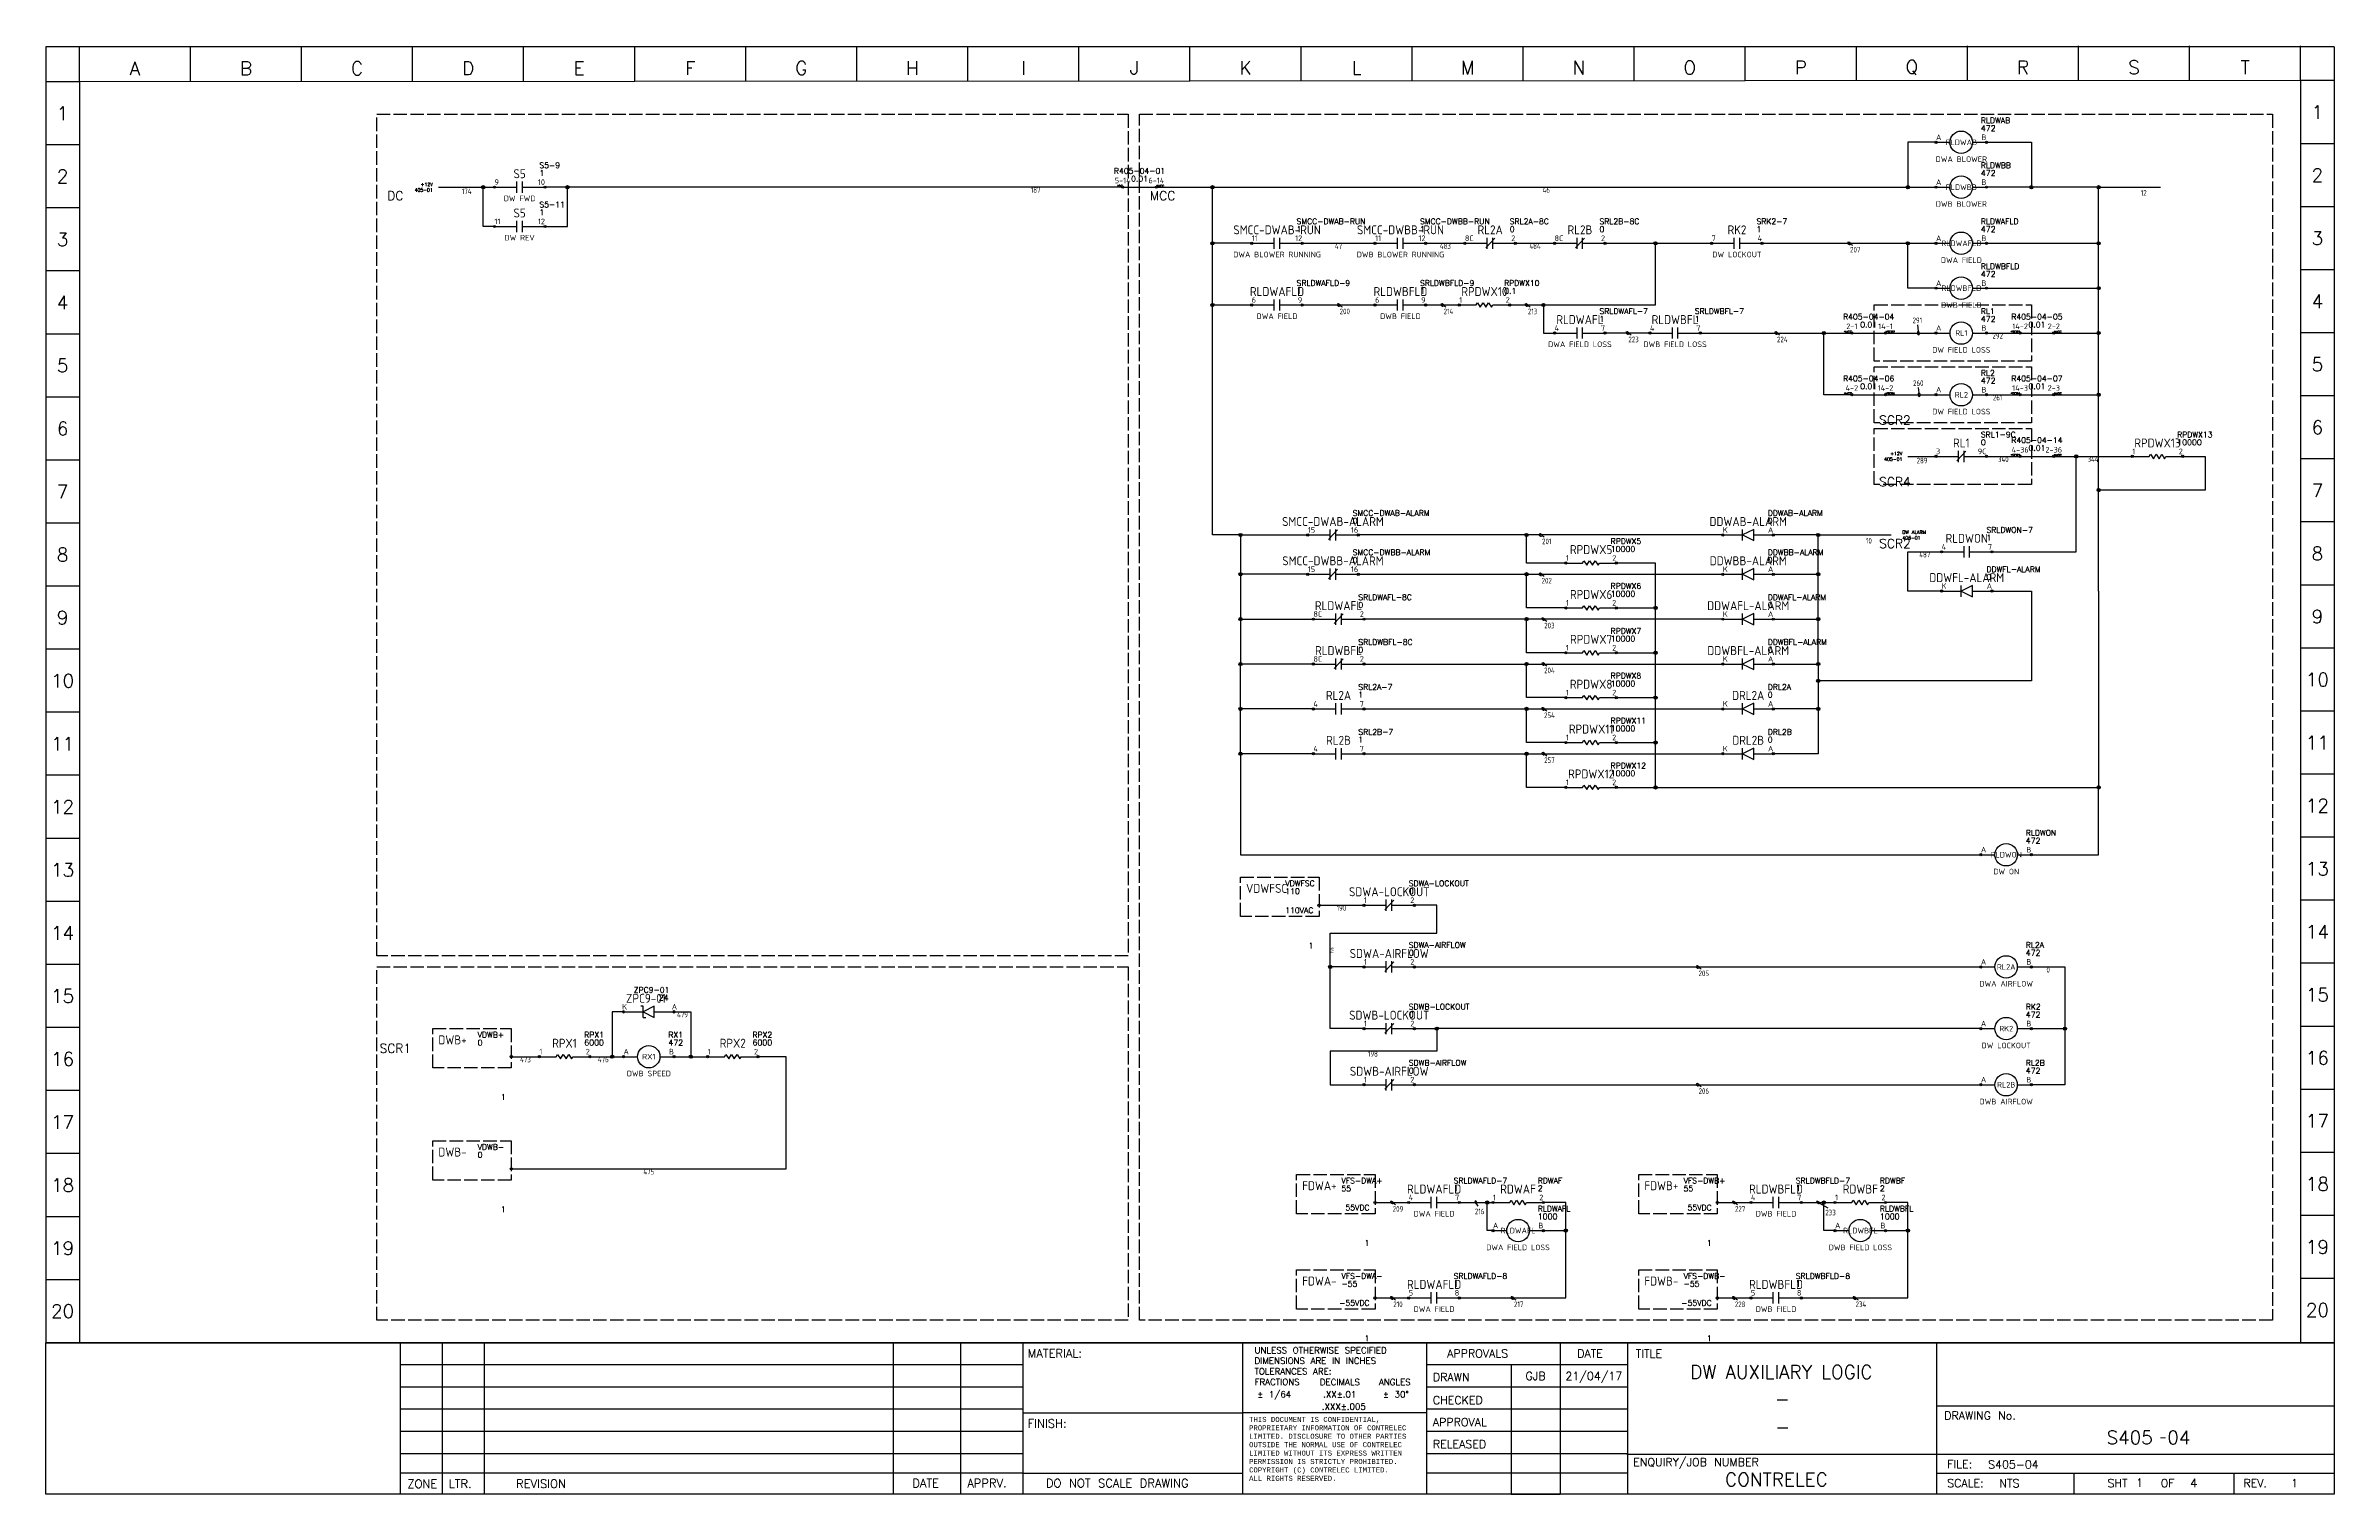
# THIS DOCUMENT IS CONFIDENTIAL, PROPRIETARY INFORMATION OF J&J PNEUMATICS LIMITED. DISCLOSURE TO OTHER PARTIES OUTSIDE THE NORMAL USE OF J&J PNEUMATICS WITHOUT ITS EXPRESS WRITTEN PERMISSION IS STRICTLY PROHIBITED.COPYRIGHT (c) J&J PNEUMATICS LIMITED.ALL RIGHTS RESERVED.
# Model space of a CAD drawing. Header units: millimetres. Extents: x 0 to 1020, y 0 to 646.
import ezdxf
from ezdxf.enums import TextEntityAlignment as Align

# ---------------------------------------------------------------- set-up
doc = ezdxf.new("R2010")
doc.units = ezdxf.units.MM
doc.header["$LTSCALE"] = 0.5
doc.linetypes.add('ACAD_ISO02W100', pattern=[15, 12, -3])
for name, color, linetype in [('LOCBOX', 7, 'ACAD_ISO02W100'), ('NETLIST', 50, 'Continuous'), ('OUTLINE_0', 7, 'Continuous'), ('OUTLINE_GRID', 7, 'Continuous'), ('SYMS', 7, 'Continuous'), ('WIREFIXED', 7, 'Continuous'), ('WIRENO', 7, 'Continuous'), ('WIRES', 7, 'Continuous')]:
    doc.layers.add(name, color=color, linetype=linetype)
doc.styles.add('MONOTXT', font='monotxt', dxfattribs={"height": 0.125})
doc.styles.get("Standard").update_dxf_attribs({"font": 'txt.shx', "bigfont": 'gbcbig.shx'})
doc.styles.add('WD', font='romans.shx', dxfattribs={"bigfont": 'gbcbig.shx'})
doc.styles.add('WD_IEC', font='isocp2.shx', dxfattribs={"width": 0.9, "height": 4})

# ---------------------------------------------------------------- blocks, each defined once
blk = doc.blocks.new('CONTRELEC 2016 BLOCK')
for p, q in [((131.63, 68.75), (131.63, 12.5)), ((147.26, 68.75), (147.26, 12.5)), ((162.88, 68.75), (162.88, 12.5)), ((314.74, 68.75), (314.74, 12.5)), ((339.74, 68.75), (339.74, 12.5)), ((362.88, 68.75), (362.88, 12.5)), ((444.47, 68.75), (444.47, 12.5)), ((512.88, 68.75), (512.88, 12.5)), ((562.5, 68.75), (562.5, 12.5)), ((587.5, 68.75), (587.5, 12.5)), ((702.25, 68.75), (702.25, 12.5)), ((362.88, 60.54), (131.63, 60.54)), ((587.5, 60.54), (512.88, 60.54)), ((544.24, 60.54), (544.24, 12.5)), ((362.88, 52.29), (131.63, 52.29)), ((587.5, 52.27), (512.88, 52.27)), ((362.88, 44.04), (131.63, 44.04)), ((362.88, 42.79), (444.47, 42.79)), ((444.47, 42.9), (513.01, 42.9)), ((587.5, 44.04), (512.88, 44.04)), ((702.25, 45.31), (850, 45.31)), ((362.88, 35.79), (131.63, 35.79)), ((587.5, 35.79), (512.88, 35.79)), ((362.88, 27.54), (131.63, 27.54)), ((587.5, 27.54), (512.88, 27.54)), ((587.24, 27.38), (850, 27.38)), ((362.88, 20.29), (131.63, 20.29)), ((362.88, 20.29), (444.47, 20.29)), ((587.5, 20.29), (512.88, 20.29)), ((702.25, 20.31), (850, 20.31)), ((753.23, 20.31), (753.23, 12.5)), ((812.7, 20.31), (812.7, 12.5))]:
    blk.add_line(p, q)
blk.add_lwpolyline([(0, 68.75), (850, 68.75), (850, 12.5), (0, 12.5)], close=True)
at = {"layer": 'OUTLINE_0', "linetype": 'Continuous'}
blk.add_line((544.24, 12.5), (562.5, 12.5), dxfattribs=at)
at = {"insert": (784.15, 34.85), "char_height": 2.5, "width": 3.4096, "attachment_point": 1}
blk.add_mtext('\\pi0.87148;-', dxfattribs=at)
at = {"layer": 'OUTLINE_0'}
for s, height, p in [('MATERIAL:', 3.125, (364.7, 63.28)), ('UNLESS OTHERWISE SPECIFIED', 2.35, (448.97, 64.79)), ('DIMENSIONS ARE IN INCHES', 2.35, (448.97, 60.88)), ('APPROVALS', 3, (520.53, 63.28)), ('DATE', 3, (568.82, 63.28)), ('TITLE', 3, (590.57, 63.19)), ('TOLERANCES ARE:', 2.35, (448.97, 56.96)), ('FRACTIONS', 2.35, (449.01, 53.04)), ('%%P 1/64', 2.35, (450.01, 48.43)), ('DECIMALS', 2.35, (473.22, 52.96)), ('ANGLES', 2.35, (495.17, 52.96)), ('DRAWN', 3, (515.21, 54.5)), ('.XXX%%P.005', 2.35, (473.98, 43.89)), ('.XX%%P.01', 2.35, (474.49, 48.43)), ('%%P 30%%D', 2.35, (496.69, 48.43)), ('CHECKED', 3, (515.21, 45.93)), ('DRAWING No.', 3, (705.14, 40.21)), ('FINISH:', 3.125, (364.7, 37.21)), ('APPROVAL', 3, (515.21, 37.77)), ('RELEASED', 3, (515.21, 29.61)), ('ENQUIRY/JOB NUMBER', 3, (589.63, 22.91)), ('ZONE', 3.125, (134.3, 14.8)), ('LTR.', 3.125, (149.63, 14.83)), ('REVISION', 3.125, (174.72, 14.83)), ('DATE', 3.125, (321.88, 15.05)), ('APPRV.', 3.125, (342.3, 15.05)), ('DO NOT SCALE DRAWING', 3.125, (371.49, 15.05)), ('SCALE:', 3, (706.25, 15.11)), ('FILE:', 3, (706.25, 22.18)), ('SHT    OF', 3, (765.79, 15.11))]:
    blk.add_text(s, height=height, dxfattribs=at).set_placement(p)
at = {"layer": 'OUTLINE_0', "style": 'WD'}
blk.add_text('REV.', height=3, dxfattribs=at).set_placement((816.29, 15.11))
at = {"layer": 'OUTLINE_0', "insert": (446.94, 41.22), "char_height": 1.875, "width": 63.19, "attachment_point": 1, "style": 'MONOTXT'}
blk.add_mtext('THIS DOCUMENT IS CONFIDENTIAL, PROPRIETARY INFORMATION OF CONTRELEC LIMITED. DISCLOSURE TO OTHER PARTIES OUTSIDE THE NORMAL USE OF CONTRELEC LIMITED WITHOUT ITS EXPRESS WRITTEN PERMISSION IS STRICTLY PROHIBITED. COPYRIGHT (C) CONTRELEC LIMITED.^JALL RIGHTS RESERVED.', dxfattribs=at)
at = {"layer": 'OUTLINE_0', "style": 'WD'}
for tag, height, p in [('DWGDESC1', 5, (644.66, 57.89)), ('EDBY', 3, (553.37, 56.41)), ('EDDATE', 3, (575, 56.41)), ('CKBY', 3, (553.37, 48.16)), ('CKDATE', 3, (575, 48.16)), ('DWGDESC2', 5, (645.03, 47.96)), ('DWGDESC3', 5, (645.15, 37.57)), ('PROJDESC', 5, (642.81, 17.97)), ('REVISION', 3, (835.28, 16.64))]:
    blk.add_attdef(tag, text='', height=height, dxfattribs=at).set_placement(p, align=Align.MIDDLE_CENTER)
blk.add_attdef('DWGNO', text='', height=5, dxfattribs=at).set_placement((782.6, 33.58), align=Align.MIDDLE_RIGHT)
blk.add_attdef('SHEETNO', text='', height=5, dxfattribs=at).set_placement((788, 33.58), align=Align.MIDDLE_LEFT)
at = {"layer": 'OUTLINE_0', "style": 'WD', "flags": 1}
blk.add_attdef('WD_TB', (567.05, 15.25), '', height=3, dxfattribs=at)
at = {"layer": 'OUTLINE_0', "style": 'WD'}
for tag, p, height in [('FILENAME', (721.45, 22.05), 3), ('SCALE', (725.62, 15.05), 3), ('SH', (776.35, 15.29), 3), ('NSH', (796.5, 15.11), 3.12)]:
    blk.add_attdef(tag, p, '', height=height, dxfattribs=at)
blk = doc.blocks.new('2010 Grid')
at = {"layer": 'OUTLINE_GRID'}
for p, q in [((0, 481.25), (0, 0)), ((850, 481.25), (0, 481.25)), ((12.5, 468.31), (12.5, 481.25)), ((53.75, 468.33), (53.75, 481.27)), ((95, 468.35), (95, 481.29)), ((136.25, 468.37), (136.25, 481.32)), ((177.5, 468.39), (177.5, 481.34)), ((218.75, 468.41), (218.75, 481.36)), ((260, 468.44), (260, 481.38)), ((301.25, 468.46), (301.25, 481.4)), ((342.5, 468.48), (342.5, 481.43)), ((383.75, 468.5), (383.75, 481.45)), ((425, 468.52), (425, 481.47)), ((466.25, 468.55), (466.25, 481.49)), ((507.5, 468.57), (507.5, 481.51)), ((548.75, 468.59), (548.75, 481.53)), ((590, 468.61), (590, 481.56)), ((631.25, 468.63), (631.25, 481.58)), ((672.5, 468.66), (672.5, 481.6)), ((713.75, 468.68), (713.75, 481.62)), ((755, 468.7), (755, 481.64)), ((796.25, 468.72), (796.25, 481.67)), ((837.5, 468.74), (837.5, 481.69)), ((850, 481.25), (850, 0)), ((12.5, 468.31), (0, 468.31)), ((837.5, 468.74), (12.5, 468.31)), ((12.5, 468.31), (12.5, 0)), ((837.5, 468.74), (837.5, 0)), ((850, 468.74), (837.5, 468.74)), ((12.5, 444.89), (0, 444.89)), ((850, 445.33), (837.5, 445.33)), ((12.5, 421.47), (0, 421.47)), ((850, 421.91), (837.5, 421.91)), ((12.5, 398.06), (0, 398.06)), ((850, 398.5), (837.5, 398.5)), ((12.5, 374.64), (0, 374.64)), ((850, 375.08), (837.5, 375.08)), ((12.5, 351.23), (0, 351.23)), ((850, 351.67), (837.5, 351.67)), ((12.5, 327.81), (0, 327.81)), ((850, 328.25), (837.5, 328.25)), ((12.5, 304.4), (0, 304.4)), ((850, 304.84), (837.5, 304.84)), ((12.5, 280.98), (0, 280.98)), ((850, 281.42), (837.5, 281.42)), ((12.5, 257.57), (0, 257.57)), ((850, 258.01), (837.5, 258.01)), ((12.5, 234.15), (0, 234.15)), ((850, 234.59), (837.5, 234.59)), ((12.5, 210.74), (0, 210.74)), ((850, 211.18), (837.5, 211.18)), ((12.5, 187.32), (0, 187.32)), ((850, 187.76), (837.5, 187.76)), ((12.5, 163.91), (0, 163.91)), ((850, 164.35), (837.5, 164.35)), ((12.5, 140.49), (0, 140.49)), ((850, 140.93), (837.5, 140.93)), ((12.5, 117.08), (0, 117.08)), ((850, 117.51), (837.5, 117.51)), ((12.5, 93.66), (0, 93.66)), ((850, 94.1), (837.5, 94.1)), ((12.5, 70.25), (0, 70.25)), ((850, 70.68), (837.5, 70.68)), ((12.5, 46.83), (0, 46.83)), ((850, 47.27), (837.5, 47.27)), ((12.5, 23.42), (0, 23.42)), ((850, 23.85), (837.5, 23.85)), ((850, 0), (0, 0))]:
    blk.add_line(p, q, dxfattribs=at)
at = {"layer": 'OUTLINE_GRID', "char_height": 5, "width": 17.7556, "attachment_point": 5}
for s, insert in [('L', (486.88, 473.52)), ('M', (528.12, 473.54)), ('N', (569.38, 473.56)), ('O', (610.62, 473.59)), ('P', (651.88, 473.61)), ('Q', (693.12, 473.63)), ('R', (734.38, 473.65)), ('S', (775.62, 473.67)), ('T', (816.88, 473.69)), ('A', (33.12, 473.28)), ('B', (74.38, 473.3)), ('C', (115.62, 473.32)), ('D', (156.88, 473.34)), ('E', (198.12, 473.37)), ('F', (239.38, 473.39)), ('G', (280.62, 473.41)), ('H', (321.88, 473.43)), ('I', (363.12, 473.45)), ('J', (404.37, 473.48)), ('K', (445.62, 473.5)), ('1', (6.25, 456.6)), ('1', (843.75, 457.04)), ('2', (6.25, 433.18)), ('2', (843.75, 433.62)), ('3', (6.25, 409.77)), ('3', (843.75, 410.21)), ('4', (6.25, 386.35)), ('4', (843.75, 386.79)), ('5', (843.75, 363.37)), ('5', (6.25, 362.94)), ('6', (6.25, 339.52)), ('6', (843.75, 339.96)), ('7', (6.25, 316.11)), ('7', (843.75, 316.54)), ('8', (6.25, 292.69)), ('8', (843.75, 293.13)), ('9', (843.75, 269.71)), ('9', (6.25, 269.28)), ('10', (6.25, 245.86)), ('10', (843.75, 246.3)), ('11', (6.25, 222.44)), ('11', (843.75, 222.88)), ('12', (6.25, 199.03)), ('12', (843.75, 199.47)), ('13', (843.75, 176.05)), ('13', (6.25, 175.61)), ('14', (6.25, 152.2)), ('14', (843.75, 152.64)), ('15', (6.25, 128.78)), ('15', (843.75, 129.22)), ('16', (6.25, 105.37)), ('16', (843.75, 105.81)), ('17', (6.25, 81.95)), ('17', (843.75, 82.39)), ('18', (6.25, 58.54)), ('18', (843.75, 58.98)), ('19', (6.25, 35.12)), ('19', (843.75, 35.56)), ('20', (6.25, 11.71)), ('20', (843.75, 12.15))]:
    blk.add_mtext(s, dxfattribs=dict(at, insert=insert))
blk = doc.blocks.new('CONTACT-NO')
for p, q in [((2.5, 0), (12.5, 0)), ((12.5, -2.5), (12.5, 2.5)), ((15, -2.5), (15, 2.5)), ((15, 0), (25, 0))]:
    blk.add_line(p, q)
for centre in [(2.5, 0), (25, 0)]:
    blk.add_circle(centre, 0.5)
at = {"style": 'WD_IEC', "flags": 1}
blk.add_attdef('LOC', text='', height=4, dxfattribs=at).set_placement((13.75, 11), align=Align.MIDDLE_CENTER)
at = {"style": 'WD_IEC'}
for tag, p, height, flags in [('X4TERM01', (2.5, 0), 0.64, 1), ('TERM01', (2.5, 1), 2.5, 8), ('X1TERM02', (25, 0), 0.64, 1)]:
    blk.add_attdef(tag, p, '', height=height, dxfattribs=dict(at, flags=flags))
for tag, height, p in [('TAG1', 4, (13.75, 6)), ('DESC1', 2.5, (13.75, -5))]:
    blk.add_attdef(tag, text='', height=height, dxfattribs=at).set_placement(p, align=Align.MIDDLE_CENTER)
at = {"style": 'WD_IEC', "flags": 8}
blk.add_attdef('TERM02', text='', height=2.5, dxfattribs=at).set_placement((25, 1), align=Align.RIGHT)
at = {"layer": 'NETLIST'}
for tag, p, height in [('NETTAG', (22.5, 8.5), 2.5), ('NETVALUE', (22.5, 5), 2.56)]:
    blk.add_attdef(tag, p, '', height=height, dxfattribs=at)
blk = doc.blocks.new('INTERCONNECT-H1')
blk.add_line((-2.5, 0), (12.5, 0))
for centre in [(-2.5, 0), (12.5, 0)]:
    blk.add_circle(centre, 0.5)
at = {"style": 'WD_IEC', "flags": 1}
for tag, height, p in [('LOC', 4, (5, 10)), ('TAG1', 4, (-2.4, 3.2)), ('DESC1', 2.5, (5, -2.5))]:
    blk.add_attdef(tag, text='', height=height, dxfattribs=at).set_placement(p, align=Align.MIDDLE_CENTER)
at = {"style": 'WD_IEC', "flags": 8}
for tag, p in [('TERM01', (-2.5, 1)), ('TERM02', (12.5, 1))]:
    blk.add_attdef(tag, text='', height=2.5, dxfattribs=at).set_placement(p, align=Align.BOTTOM_CENTER)
at = {"style": 'WD_IEC', "flags": 1}
blk.add_attdef('X4TERM01', (-2.5, 0), '', height=0.5, dxfattribs=at)
blk.add_attdef('X1TERM02', text='', height=0.5, dxfattribs=at).set_placement((12.5, 0), align=Align.RIGHT)
at = {"layer": 'NETLIST'}
blk.add_attdef('X4TERMDESC01', text='', height=1, dxfattribs=at).set_placement((-2.5, 0), align=Align.RIGHT)
for tag, p in [('NETVALUE', (5, 2.5)), ('NETTAG', (5, 6))]:
    blk.add_attdef(tag, text='', height=2.5, dxfattribs=at).set_placement(p, align=Align.CENTER)
blk.add_attdef('X1TERMDESC02', (12.5, 0), '', height=1, dxfattribs=at)
blk = doc.blocks.new('WDDOT')
for radius in [0.72, 0.449, 0.223]:
    blk.add_circle((0, 0), radius)
blk = doc.blocks.new('WD_WNH2')
at = {"linetype": 'Continuous', "style": 'WD_IEC', "width": 0.8}
blk.add_attdef('WIRENO', text='', height=2.5, dxfattribs=at).set_placement((0, 0), align=Align.TOP_CENTER)
at = {"style": 'WD_IEC', "flags": 1}
for tag, p in [('W01USER', (0, -1.1)), ('W02USER', (0, -1.2)), ('W03USER', (0, -1.3)), ('W04USER', (0, -1.5)), ('W05USER', (0, -1.6)), ('W06USER', (0, -1.7)), ('W07USER', (0, -1.8)), ('W08USER', (0, -2)), ('W09USER', (0, -2.1)), ('W10USER', (0, -2.2))]:
    blk.add_attdef(tag, text='', height=0.08, dxfattribs=at).set_placement(p, align=Align.CENTER)
blk = doc.blocks.new('CONTACTOR-H')
for p, q in [((0, 0), (6.25, 0)), ((16.25, 0), (22.5, 0))]:
    blk.add_line(p, q)
for centre, radius in [((0, 0), 0.5), ((11.25, 0), 5), ((22.5, 0), 0.5)]:
    blk.add_circle(centre, radius)
at = {"style": 'WD_IEC', "flags": 1}
blk.add_attdef('LOC', text='', height=4, dxfattribs=at).set_placement((11.25, 8.5), align=Align.MIDDLE_CENTER)
at = {"style": 'WD_IEC'}
for tag, p, height, flags in [('X4TERM01', (0, 0), 0.64, 1), ('TERM01', (0, 1), 2.5, 8), ('X1TERM02', (22.5, 0), 0.64, 1)]:
    blk.add_attdef(tag, p, '', height=height, dxfattribs=dict(at, flags=flags))
for tag, height, p in [('TAG1', 4, (11.25, 0)), ('DESC1', 2.5, (11.25, -7.5))]:
    blk.add_attdef(tag, text='', height=height, dxfattribs=at).set_placement(p, align=Align.MIDDLE_CENTER)
at = {"style": 'WD_IEC', "flags": 8}
blk.add_attdef('TERM02', text='', height=2.5, dxfattribs=at).set_placement((22.5, 1), align=Align.RIGHT)
at = {"layer": 'NETLIST'}
for tag, p, height in [('NETTAG', (20, 8.5), 2.5), ('NETVALUE', (20, 5), 2.56)]:
    blk.add_attdef(tag, p, '', height=height, dxfattribs=at)
blk = doc.blocks.new('CONTACT-NC')
for p, q in [((0, 0), (10, 0)), ((13.3, 2.3), (9.3, -2)), ((10, -2.5), (10, 2.5)), ((12.5, -2.5), (12.5, 2.5)), ((12.5, 0), (22.5, 0))]:
    blk.add_line(p, q)
for centre in [(0, 0), (22.5, 0)]:
    blk.add_circle(centre, 0.5)
at = {"style": 'WD_IEC', "flags": 1}
blk.add_attdef('LOC', text='', height=4, dxfattribs=at).set_placement((11.2, 11), align=Align.MIDDLE_CENTER)
at = {"style": 'WD_IEC'}
for tag, p, height, flags in [('X4TERM01', (0, 0), 0.64, 1), ('TERM01', (0, 1), 2.5, 8), ('X1TERM02', (22.5, 0), 0.64, 1)]:
    blk.add_attdef(tag, p, '', height=height, dxfattribs=dict(at, flags=flags))
for tag, height, p in [('TAG1', 4, (11.2, 6)), ('DESC1', 2.5, (11.2, -5))]:
    blk.add_attdef(tag, text='', height=height, dxfattribs=at).set_placement(p, align=Align.MIDDLE_CENTER)
at = {"style": 'WD_IEC', "flags": 8}
blk.add_attdef('TERM02', text='', height=2.5, dxfattribs=at).set_placement((22.5, 1), align=Align.RIGHT)
at = {"layer": 'NETLIST'}
for tag, p, height in [('NETTAG', (20, 8.5), 2.5), ('NETVALUE', (20, 5), 2.56)]:
    blk.add_attdef(tag, p, '', height=height, dxfattribs=at)
blk = doc.blocks.new('DIODE-L')
for p, q in [((-22.5, 0), (-13.75, 0)), ((-13.75, -2.5), (-13.75, 2.5)), ((-8.75, 2.5), (-13.75, 0)), ((-13.75, 0), (-8.75, -2.5)), ((-8.75, -2.5), (-8.75, 2.5)), ((-8.75, 0), (0, 0))]:
    blk.add_line(p, q)
for centre in [(-22.5, 0), (0, 0)]:
    blk.add_circle(centre, 0.5)
at = {"style": 'WD_IEC', "flags": 1}
blk.add_attdef('LOC', text='', height=4, dxfattribs=at).set_placement((-11.25, 11), align=Align.MIDDLE_CENTER)
at = {"style": 'WD_IEC'}
for tag, p, height, flags in [('X4TERM01', (-22.5, 0), 0.64, 1), ('TERM01', (-22.5, 1), 2.5, 8), ('X1TERM02', (0, 0), 0.64, 1)]:
    blk.add_attdef(tag, p, '', height=height, dxfattribs=dict(at, flags=flags))
for tag, height, p in [('TAG1', 4, (-11.25, 6)), ('DESC1', 2.5, (-11.25, -5))]:
    blk.add_attdef(tag, text='', height=height, dxfattribs=at).set_placement(p, align=Align.MIDDLE_CENTER)
at = {"style": 'WD_IEC', "flags": 8}
blk.add_attdef('TERM02', text='', height=2.5, dxfattribs=at).set_placement((0, 1), align=Align.RIGHT)
at = {"layer": 'NETLIST'}
for tag, p, height in [('NETTAG', (-2.5, 8.5), 2.5), ('NETVALUE', (-2.5, 5), 2.56)]:
    blk.add_attdef(tag, p, '', height=height, dxfattribs=at)
blk = doc.blocks.new('DCM-1')
at = {"linetype": 'ACAD_ISO02W100'}
blk.add_lwpolyline([(-35, 12.5), (0, 12.5), (0, -5), (-35, -5)], close=True, dxfattribs=at)
blk.add_circle((0, 0), 0.5)
at = {"style": 'WD_IEC'}
for tag, height, flags, p in [('LOC', 4, 1, (-32.5, 14.5)), ('DESC1', 3, 9, (-32.5, 2.5))]:
    blk.add_attdef(tag, text='', height=height, dxfattribs=dict(at, flags=flags)).set_placement(p, align=Align.MIDDLE_LEFT)
blk.add_attdef('TAG1', text='', height=4, dxfattribs=at).set_placement((-32.5, 7.5), align=Align.MIDDLE_LEFT)
at = {"style": 'WD_IEC', "flags": 1}
blk.add_attdef('X1TERM01', (0, 0), '', height=0.5, dxfattribs=at)
blk.add_attdef('TERMDESC01', text='', height=2.5).set_placement((-2.5, -1), align=Align.TOP_RIGHT)
blk.add_attdef('TERM01', text='', height=2.5).set_placement((-2.5, -20), align=Align.BOTTOM_RIGHT)
at = {"layer": 'NETLIST'}
for tag, p in [('NETTAG', (-15, 8.5)), ('NETVALUE', (-15, 5))]:
    blk.add_attdef(tag, p, '', height=2.5, dxfattribs=at)
blk = doc.blocks.new('RESISTOR-1')
for p, q in [((0, 0), (7.5, 0)), ((7.5, 0), (8.1, 1)), ((8.1, 1), (9.4, -1)), ((9.4, -1), (10.6, 1)), ((10.6, 1), (11.9, -1)), ((11.9, -1), (13.1, 1)), ((13.1, 1), (14.4, -1)), ((14.4, -1), (15, 0)), ((15, 0), (22.5, 0))]:
    blk.add_line(p, q)
for centre in [(0, 0), (22.5, 0)]:
    blk.add_circle(centre, 0.5)
at = {"style": 'WD_IEC', "flags": 1}
blk.add_attdef('LOC', text='', height=4, dxfattribs=at).set_placement((11.2, 11), align=Align.MIDDLE_CENTER)
at = {"style": 'WD_IEC'}
for tag, p, height, flags in [('X4TERM01', (0, 0), 0.64, 1), ('TERM01', (0, 1), 2.5, 8), ('X1TERM02', (22.5, 0), 0.64, 1)]:
    blk.add_attdef(tag, p, '', height=height, dxfattribs=dict(at, flags=flags))
for tag, height, p in [('TAG1', 4, (11.2, 6)), ('DESC1', 2.5, (10.8, -3))]:
    blk.add_attdef(tag, text='', height=height, dxfattribs=at).set_placement(p, align=Align.MIDDLE_CENTER)
at = {"style": 'WD_IEC', "flags": 8}
blk.add_attdef('TERM02', text='', height=2.5, dxfattribs=at).set_placement((22.5, 1), align=Align.RIGHT)
at = {"layer": 'NETLIST'}
for tag, p, height in [('NETTAG', (20, 8.5), 2.5), ('NETVALUE', (20, 5), 2.56)]:
    blk.add_attdef(tag, p, '', height=height, dxfattribs=at)
blk = doc.blocks.new('ZENER-1')
for p, q in [((8.8, 0), (0, 0)), ((8.8, -2.5), (8.8, 2.5)), ((8.8, 2.5), (13.8, 0)), ((13.8, 0), (8.8, -2.5)), ((13.8, -2.5), (13.8, 2.5)), ((13.8, 2.5), (14.8, 2.5)), ((22.5, 0), (13.8, 0)), ((13.8, -2.5), (12.5, -2.5))]:
    blk.add_line(p, q)
for centre in [(0, 0), (22.5, 0)]:
    blk.add_circle(centre, 0.5)
at = {"style": 'WD_IEC', "flags": 1}
blk.add_attdef('LOC', text='', height=4, dxfattribs=at).set_placement((12.5, 11), align=Align.MIDDLE_CENTER)
at = {"style": 'WD_IEC'}
for tag, p, height, flags in [('TERM02', (-1.2, 1), 2.5, 8), ('X1TERM02', (0, 0), 0.64, 1), ('X4TERM01', (22.5, 0), 0.64, 1)]:
    blk.add_attdef(tag, p, '', height=height, dxfattribs=dict(at, flags=flags))
for tag, height, p in [('TAG1', 4, (12.5, 6)), ('DESC1', 2.5, (12.5, -5))]:
    blk.add_attdef(tag, text='', height=height, dxfattribs=at).set_placement(p, align=Align.MIDDLE_CENTER)
at = {"style": 'WD_IEC', "flags": 8}
blk.add_attdef('TERM01', text='', height=2.5, dxfattribs=at).set_placement((22.5, 1), align=Align.RIGHT)
at = {"layer": 'NETLIST'}
for tag, p, height in [('NETTAG', (2.5, 8.5), 2.5), ('NETVALUE', (2.5, 5), 2.56)]:
    blk.add_attdef(tag, p, '', height=height, dxfattribs=at)
blk = doc.blocks.new('WD_WNV2')
at = {"linetype": 'Continuous', "style": 'WD_IEC', "width": 0.8}
blk.add_attdef('WIRENO', text='', height=1.5, rotation=90, dxfattribs=at).set_placement((0, 0), align=Align.TOP_CENTER)
at = {"style": 'WD_IEC', "flags": 1}
for tag, p in [('W01USER', (1.9, -1.1)), ('W02USER', (1.9, -1.2)), ('W03USER', (1.9, -1.3)), ('W04USER', (1.9, -1.5)), ('W05USER', (1.9, -1.6)), ('W06USER', (1.9, -1.7)), ('W07USER', (1.9, -1.8)), ('W08USER', (1.9, -2)), ('W09USER', (1.9, -2.1)), ('W10USER', (1.9, -2.2))]:
    blk.add_attdef(tag, text='', height=0.08, dxfattribs=at).set_placement(p, align=Align.CENTER)

msp = doc.modelspace()

# ---------------------------------------------------------------- linework, layer by layer
at = {"layer": 'LOCBOX'}
for points in [[(147.5, 615), (482.5, 615), (482.5, 240), (147.5, 240)], [(487.5, 615), (992.5, 615), (992.5, 77.5), (487.5, 77.5)], [(815, 530), (885, 530), (885, 505), (815, 505)], [(815, 502.5), (885, 502.5), (885, 477.5), (815, 477.5)], [(815, 475), (885, 475), (885, 450), (815, 450)], [(147.5, 235), (482.5, 235), (482.5, 77.5), (147.5, 77.5)]]:
    msp.add_lwpolyline(points, close=True, dxfattribs=at)
at = {"layer": 'WIREFIXED'}
for points in [[(834.3, 521.2), (834.6, 518.3), (834.2, 517.9), (834.3, 517.1), (834.8, 516.7), (835.1, 517.1), (835, 517.9), (834.8, 518.1)], [(834.6, 493.3), (834.9, 490.8), (834.6, 490.4), (834.6, 489.6), (835.1, 489.2), (835.4, 489.6), (835.4, 490.4), (835.1, 490.6)]]:
    msp.add_lwpolyline(points, dxfattribs=at)
at = {"layer": 'WIRENO'}
for points in [[(805.4, 556.5), (804.4, 557.1), (804.3, 557.6), (803.6, 558), (803.1, 557.9), (803.2, 557.4), (803.9, 557), (804.2, 557)], [(577.9, 529), (576.9, 529.6), (576.8, 530.1), (576.1, 530.5), (575.6, 530.4), (575.7, 529.9), (576.4, 529.5), (576.7, 529.5)], [(624.1, 529), (623.2, 529.6), (623, 530.1), (622.4, 530.5), (621.8, 530.4), (622, 529.9), (622.6, 529.5), (622.9, 529.5)], [(661.6, 529), (660.7, 529.6), (660.5, 530.1), (659.9, 530.5), (659.3, 530.4), (659.5, 529.9), (660.1, 529.5), (660.4, 529.5)], [(706.6, 516.5), (705.7, 517.1), (705.5, 517.6), (704.9, 518), (704.3, 517.9), (704.5, 517.4), (705.1, 517), (705.4, 517)], [(772.9, 516.5), (771.9, 517.1), (771.8, 517.6), (771.1, 518), (770.6, 517.9), (770.7, 517.4), (771.4, 517), (771.7, 517)], [(667.9, 426.5), (666.9, 427.1), (666.8, 427.6), (666.1, 428), (665.6, 427.9), (665.7, 427.4), (666.4, 427), (666.7, 427)], [(667.9, 409), (666.9, 409.6), (666.8, 410.1), (666.1, 410.5), (665.6, 410.4), (665.7, 409.9), (666.4, 409.5), (666.7, 409.5)], [(669.1, 389), (668.2, 389.6), (668, 390.1), (667.4, 390.5), (666.8, 390.4), (667, 389.9), (667.6, 389.5), (667.9, 389.5)], [(669.1, 369), (668.2, 369.6), (668, 370.1), (667.4, 370.5), (666.8, 370.4), (667, 369.9), (667.6, 369.5), (667.9, 369.5)], [(669.1, 349), (668.2, 349.6), (668, 350.1), (667.4, 350.5), (666.8, 350.4), (667, 349.9), (667.6, 349.5), (667.9, 349.5)], [(669.1, 329), (668.2, 329.6), (668, 330.1), (667.4, 330.5), (666.8, 330.4), (667, 329.9), (667.6, 329.5), (667.9, 329.5)], [(737.9, 234), (736.9, 234.6), (736.8, 235.1), (736.1, 235.5), (735.6, 235.4), (735.7, 234.9), (736.4, 234.5), (736.7, 234.5)], [(737.9, 181.5), (736.9, 182.1), (736.8, 182.6), (736.1, 183), (735.6, 182.9), (735.7, 182.4), (736.4, 182), (736.7, 182)], [(601.6, 129), (600.7, 129.6), (600.5, 130.1), (599.9, 130.5), (599.3, 130.4), (599.5, 129.9), (600.1, 129.5), (600.4, 129.5)], [(638.5, 128.4), (637.9, 129.3), (638, 129.9), (637.6, 130.5), (637.1, 130.7), (637, 130.1), (637.4, 129.5), (637.6, 129.4)], [(754.1, 129), (753.2, 129.6), (753, 130.1), (752.4, 130.5), (751.8, 130.4), (752, 129.9), (752.6, 129.5), (752.9, 129.5)], [(794.4, 127.5), (790.7, 129.6), (790.5, 130.1), (789.9, 130.5), (789.3, 130.4), (789.5, 129.9), (790.1, 129.5), (790.4, 129.5)], [(601.6, 86.5), (600.7, 87.1), (600.5, 87.6), (599.9, 88), (599.3, 87.9), (599.5, 87.4), (600.1, 87), (600.4, 87)], [(655.4, 86.5), (654.4, 87.1), (654.3, 87.6), (653.6, 88), (653.1, 87.9), (653.2, 87.4), (653.9, 87), (654.2, 87)], [(754.1, 86.5), (753.2, 87.1), (753, 87.6), (752.4, 88), (751.8, 87.9), (752, 87.4), (752.6, 87), (752.9, 87)], [(807.9, 86.5), (806.9, 87.1), (806.8, 87.6), (806.1, 88), (805.6, 87.9), (805.7, 87.4), (806.4, 87), (806.7, 87)]]:
    msp.add_lwpolyline(points, dxfattribs=at)
at = {"layer": 'WIRES'}
for p, q in [((842.5, 602.5), (830, 602.5)), ((830, 602.5), (830, 582.5)), ((865, 602.5), (885, 602.5)), ((885, 602.5), (885, 582.5)), ((175, 582.5), (200, 582.5)), ((195, 565), (195, 582.5)), ((480, 582.5), (222.5, 582.5)), ((232.5, 565), (232.5, 582.5)), ((495, 582.5), (842.5, 582.5)), ((520, 427.5), (520, 582.5)), ((915, 582.5), (865, 582.5)), ((915, 402.5), (915, 582.5)), ((915, 582.5), (942.5, 582.5)), ((200, 565), (195, 565)), ((222.5, 565), (232.5, 565)), ((537.5, 557.5), (520, 557.5)), ((560, 557.5), (592.5, 557.5)), ((615, 557.5), (632.5, 557.5)), ((655, 557.5), (672.5, 557.5)), ((695, 557.5), (742.5, 557.5)), ((717.5, 530), (717.5, 557.5)), ((765, 557.5), (842.5, 557.5)), ((830, 537.5), (830, 557.5)), ((865, 557.5), (915, 557.5)), ((842.5, 537.5), (830, 537.5)), ((865, 537.5), (915, 537.5)), ((520, 530), (537.5, 530)), ((560, 530), (592.5, 530)), ((615, 530), (630, 530)), ((652.5, 530), (667.5, 530)), ((667.5, 530), (667.5, 517.5)), ((667.5, 530), (717.5, 530)), ((667.5, 517.5), (672.5, 517.5)), ((715, 517.5), (695, 517.5)), ((737.5, 517.5), (805, 517.5)), ((792.5, 490), (792.5, 517.5)), ((820, 517.5), (842.5, 517.5)), ((865, 517.5), (880, 517.5)), ((895, 517.5), (915, 517.5)), ((805, 490), (792.5, 490)), ((820, 490), (842.5, 490)), ((865, 490), (880, 490)), ((895, 490), (915, 490)), ((830, 462.5), (842.5, 462.5)), ((865, 462.5), (880, 462.5)), ((895, 462.5), (930, 462.5)), ((905, 420), (905, 462.5)), ((952.5, 462.5), (962.5, 462.5)), ((962.5, 462.5), (962.5, 447.5)), ((962.5, 447.5), (915, 447.5)), ((532.5, 427.5), (520, 427.5)), ((532.5, 427.5), (532.5, 370)), ((532.5, 427.5), (562.5, 427.5)), ((532.5, 427.5), (532.5, 390)), ((747.5, 427.5), (585, 427.5)), ((660, 415), (660, 427.5)), ((790, 427.5), (770, 427.5)), ((790, 390), (790, 427.5)), ((790, 427.5), (822.5, 427.5)), ((790, 410), (790, 427.5)), ((830, 402.5), (830, 420)), ((830, 420), (845, 420)), ((867.5, 420), (905, 420)), ((562.5, 410), (532.5, 410)), ((585, 410), (747.5, 410)), ((677.5, 415), (660, 415)), ((660, 395), (660, 410)), ((717.5, 415), (700, 415)), ((717.5, 315), (717.5, 415)), ((770, 410), (790, 410)), ((845, 402.5), (830, 402.5)), ((867.5, 402.5), (885, 402.5)), ((885, 402.5), (885, 362.5)), ((915, 402.5), (915, 315)), ((532.5, 390), (565, 390)), ((747.5, 390), (587.5, 390)), ((677.5, 395), (660, 395)), ((660, 375), (660, 390)), ((700, 395), (717.5, 395)), ((770, 390), (790, 390)), ((790, 387.5), (790, 390)), ((790, 370), (790, 387.5)), ((565, 370), (532.5, 370)), ((532.5, 350), (532.5, 370)), ((587.5, 370), (747.5, 370)), ((677.5, 375), (660, 375)), ((660, 355), (660, 370)), ((700, 375), (717.5, 375)), ((770, 370), (790, 370)), ((790, 370), (790, 350)), ((885, 362.5), (790, 362.5)), ((565, 350), (532.5, 350)), ((532.5, 347.5), (532.5, 350)), ((532.5, 330), (532.5, 347.5)), ((587.5, 350), (747.5, 350)), ((677.5, 355), (660, 355)), ((660, 335), (660, 350)), ((700, 355), (717.5, 355)), ((790, 350), (770, 350)), ((790, 350), (790, 330)), ((565, 330), (532.5, 330)), ((532.5, 330), (532.5, 285)), ((587.5, 330), (747.5, 330)), ((677.5, 335), (660, 335)), ((660, 315), (660, 330)), ((700, 335), (717.5, 335)), ((790, 330), (770, 330)), ((677.5, 315), (660, 315)), ((700, 315), (717.5, 315)), ((717.5, 315), (915, 315)), ((915, 285), (915, 315)), ((532.5, 285), (862.5, 285)), ((885, 285), (915, 285)), ((567.5, 262.5), (587.5, 262.5)), ((620, 262.5), (610, 262.5)), ((620, 250), (620, 262.5)), ((572.5, 235), (572.5, 250)), ((572.5, 250), (620, 250)), ((587.5, 235), (572.5, 235)), ((572.5, 232.5), (572.5, 235)), ((610, 235), (862.5, 235)), ((885, 235), (900, 235)), ((900, 235), (900, 182.5)), ((572.5, 207.5), (572.5, 232.5)), ((257.5, 215), (252.5, 215)), ((252.5, 215), (252.5, 195)), ((280, 215), (287.5, 215)), ((287.5, 215), (287.5, 195)), ((587.5, 207.5), (572.5, 207.5)), ((610, 207.5), (620, 207.5)), ((620, 207.5), (620, 197.5)), ((622.5, 207.5), (620, 207.5)), ((862.5, 207.5), (622.5, 207.5)), ((885, 207.5), (900, 207.5)), ((207.5, 195), (220, 195)), ((242.5, 195), (257.5, 195)), ((280, 195), (295, 195)), ((330, 195), (317.5, 195)), ((330, 145), (330, 195)), ((620, 197.5), (572.5, 197.5)), ((572.5, 197.5), (572.5, 182.5)), ((572.5, 182.5), (587.5, 182.5)), ((610, 182.5), (862.5, 182.5)), ((900, 182.5), (885, 182.5)), ((207.5, 145), (330, 145)), ((592.5, 130), (607.5, 130)), ((630, 130), (645, 130)), ((642.5, 117.5), (642.5, 130)), ((677.5, 130), (667.5, 130)), ((677.5, 87.5), (677.5, 130)), ((745, 130), (760, 130)), ((782.5, 130), (797.5, 130)), ((792.5, 117.5), (792.5, 130)), ((830, 130), (820, 130)), ((830, 87.5), (830, 130)), ((645, 117.5), (642.5, 117.5)), ((667.5, 117.5), (677.5, 117.5)), ((797.5, 117.5), (792.5, 117.5)), ((820, 117.5), (830, 117.5)), ((592.5, 87.5), (607.5, 87.5)), ((630, 87.5), (677.5, 87.5)), ((745, 87.5), (760, 87.5)), ((782.5, 87.5), (830, 87.5))]:
    msp.add_line(p, q, dxfattribs=at)

# ---------------------------------------------------------------- block references
at = {"xscale": 1.2, "yscale": 1.2, "zscale": 1.2}
msp.add_blockref('2010 Grid', (0, 67.5), dxfattribs=at)
ref = msp.add_blockref('CONTACTOR-H', (842.5, 602.5))
ref.add_attrib('TERM02', 'B', dxfattribs={"height": 2.5, "style": 'WD_IEC'}).set_placement((865, 603.5), align=Align.RIGHT)
ref.add_attrib('TERM01', 'A', (842.5, 603.5), dxfattribs={"height": 2.5, "style": 'WD_IEC'})
ref.add_attrib('DESC1', 'DWA BLOWER', dxfattribs={"height": 2.5, "style": 'WD_IEC'}).set_placement((853.8, 595), align=Align.MIDDLE_CENTER)
ref.add_attrib('TAG1', 'RLDWAB', dxfattribs={"height": 2.5, "style": 'WD_IEC'}).set_placement((853.8, 602.5), align=Align.MIDDLE_CENTER)
ref.add_attrib('NETVALUE', '472', (862.5, 607.5), dxfattribs={"layer": 'NETLIST', "height": 2.56})
ref.add_attrib('NETTAG', 'RLDWAB', (862.5, 611), dxfattribs={"layer": 'NETLIST', "height": 2.5})
ref = msp.add_blockref('CONTACT-NO', (197.5, 582.5))
ref.add_attrib('NETTAG', 'S5-9', (220, 591), dxfattribs={"layer": 'NETLIST', "height": 2.5})
ref.add_attrib('NETVALUE', '1', (220, 587.5), dxfattribs={"layer": 'NETLIST', "height": 2.56})
ref.add_attrib('TAG1', 'S5', dxfattribs={"height": 4, "style": 'WD_IEC'}).set_placement((211.2, 588.5), align=Align.MIDDLE_CENTER)
ref.add_attrib('DESC1', 'DW FWD', dxfattribs={"height": 2.5, "style": 'WD_IEC'}).set_placement((211.2, 577.5), align=Align.MIDDLE_CENTER)
ref.add_attrib('TERM01', '9', (200, 583.5), dxfattribs={"height": 2.5, "style": 'WD_IEC'})
ref.add_attrib('TERM02', '10', dxfattribs={"height": 2.5, "style": 'WD_IEC'}).set_placement((222.5, 583.5), align=Align.RIGHT)
ref = msp.add_blockref('CONTACTOR-H', (842.5, 582.5))
ref.add_attrib('TERM02', 'B', dxfattribs={"height": 2.5, "style": 'WD_IEC'}).set_placement((865, 583.5), align=Align.RIGHT)
ref.add_attrib('TERM01', 'A', (842.5, 583.5), dxfattribs={"height": 2.5, "style": 'WD_IEC'})
ref.add_attrib('DESC1', 'DWB BLOWER', dxfattribs={"height": 2.5, "style": 'WD_IEC'}).set_placement((853.8, 575), align=Align.MIDDLE_CENTER)
ref.add_attrib('TAG1', 'RLDWBB', dxfattribs={"height": 2.5, "style": 'WD_IEC'}).set_placement((853.8, 582.5), align=Align.MIDDLE_CENTER)
ref.add_attrib('NETVALUE', '472', (862.5, 587.5), dxfattribs={"layer": 'NETLIST', "height": 2.56})
ref.add_attrib('NETTAG', 'RLDWBB', (862.5, 591), dxfattribs={"layer": 'NETLIST', "height": 2.5})
ref = msp.add_blockref('INTERCONNECT-H1', (482.5, 582.5))
ref.add_attrib('TERM02', '6-14', dxfattribs={"height": 2.5, "style": 'WD_IEC'}).set_placement((495, 583.5), align=Align.BOTTOM_CENTER)
ref.add_attrib('TERM01', '5-14', dxfattribs={"height": 2.5, "style": 'WD_IEC'}).set_placement((480, 583.5), align=Align.BOTTOM_CENTER)
ref.add_attrib('NETVALUE', '0.01', dxfattribs={"layer": 'NETLIST', "height": 2.5}).set_placement((487.5, 585), align=Align.CENTER)
ref.add_attrib('NETTAG', 'R405-04-01', dxfattribs={"layer": 'NETLIST', "height": 2.5}).set_placement((487.5, 588.5), align=Align.CENTER)
ref.add_attrib('X4TERMDESC01', '*DC', dxfattribs={"layer": 'NETLIST', "height": 1}).set_placement((480, 582.5), align=Align.RIGHT)
ref.add_attrib('X1TERMDESC02', '*MCC', (495, 582.5), dxfattribs={"layer": 'NETLIST', "height": 1})
ref = msp.add_blockref('CONTACT-NO', (197.5, 565))
ref.add_attrib('NETTAG', 'S5-11', (220, 573.5), dxfattribs={"layer": 'NETLIST', "height": 2.5})
ref.add_attrib('NETVALUE', '1', (220, 570), dxfattribs={"layer": 'NETLIST', "height": 2.56})
ref.add_attrib('TAG1', 'S5', dxfattribs={"height": 4, "style": 'WD_IEC'}).set_placement((211.2, 571), align=Align.MIDDLE_CENTER)
ref.add_attrib('DESC1', 'DW REV', dxfattribs={"height": 2.5, "style": 'WD_IEC'}).set_placement((211.2, 560), align=Align.MIDDLE_CENTER)
ref.add_attrib('TERM01', '11', (200, 566), dxfattribs={"height": 2.5, "style": 'WD_IEC'})
ref.add_attrib('TERM02', '12', dxfattribs={"height": 2.5, "style": 'WD_IEC'}).set_placement((222.5, 566), align=Align.RIGHT)
ref = msp.add_blockref('CONTACT-NO', (535, 557.5))
ref.add_attrib('NETTAG', 'SMCC-DWAB-RUN', (557.5, 566), dxfattribs={"layer": 'NETLIST', "height": 2.5})
ref.add_attrib('NETVALUE', '1', (557.5, 562.5), dxfattribs={"layer": 'NETLIST', "height": 2.56})
ref.add_attrib('TAG1', 'SMCC-DWAB-RUN', dxfattribs={"height": 4, "style": 'WD_IEC'}).set_placement((548.8, 563.5), align=Align.MIDDLE_CENTER)
ref.add_attrib('DESC1', 'DWA BLOWER RUNNING', dxfattribs={"height": 2.5, "style": 'WD_IEC'}).set_placement((548.8, 552.5), align=Align.MIDDLE_CENTER)
ref.add_attrib('TERM01', '11', (537.5, 558.5), dxfattribs={"height": 2.5, "style": 'WD_IEC'})
ref.add_attrib('TERM02', '12', dxfattribs={"height": 2.5, "style": 'WD_IEC'}).set_placement((560, 558.5), align=Align.RIGHT)
ref = msp.add_blockref('CONTACT-NO', (590, 557.5))
ref.add_attrib('NETTAG', 'SMCC-DWBB-RUN', (612.5, 566), dxfattribs={"layer": 'NETLIST', "height": 2.5})
ref.add_attrib('NETVALUE', '1', (612.5, 562.5), dxfattribs={"layer": 'NETLIST', "height": 2.56})
ref.add_attrib('TAG1', 'SMCC-DWBB-RUN', dxfattribs={"height": 4, "style": 'WD_IEC'}).set_placement((603.8, 563.5), align=Align.MIDDLE_CENTER)
ref.add_attrib('DESC1', 'DWB BLOWER RUNNING', dxfattribs={"height": 2.5, "style": 'WD_IEC'}).set_placement((603.8, 552.5), align=Align.MIDDLE_CENTER)
ref.add_attrib('TERM01', '11', (592.5, 558.5), dxfattribs={"height": 2.5, "style": 'WD_IEC'})
ref.add_attrib('TERM02', '12', dxfattribs={"height": 2.5, "style": 'WD_IEC'}).set_placement((615, 558.5), align=Align.RIGHT)
ref = msp.add_blockref('CONTACT-NC', (632.5, 557.5))
ref.add_attrib('TERM02', '2', dxfattribs={"height": 2.5, "style": 'WD_IEC'}).set_placement((655, 558.5), align=Align.RIGHT)
ref.add_attrib('TERM01', '8C', (632.5, 558.5), dxfattribs={"height": 2.5, "style": 'WD_IEC'})
ref.add_attrib('TAG1', 'RL2A', dxfattribs={"height": 4, "style": 'WD_IEC'}).set_placement((643.8, 563.5), align=Align.MIDDLE_CENTER)
ref.add_attrib('NETVALUE', '0', (652.5, 562.5), dxfattribs={"layer": 'NETLIST', "height": 2.56})
ref.add_attrib('NETTAG', 'SRL2A-8C', (652.5, 566), dxfattribs={"layer": 'NETLIST', "height": 2.5})
ref = msp.add_blockref('CONTACT-NC', (672.5, 557.5))
ref.add_attrib('TERM02', '2', dxfattribs={"height": 2.5, "style": 'WD_IEC'}).set_placement((695, 558.5), align=Align.RIGHT)
ref.add_attrib('TERM01', '8C', (672.5, 558.5), dxfattribs={"height": 2.5, "style": 'WD_IEC'})
ref.add_attrib('TAG1', 'RL2B', dxfattribs={"height": 4, "style": 'WD_IEC'}).set_placement((683.8, 563.5), align=Align.MIDDLE_CENTER)
ref.add_attrib('NETVALUE', '0', (692.5, 562.5), dxfattribs={"layer": 'NETLIST', "height": 2.56})
ref.add_attrib('NETTAG', 'SRL2B-8C', (692.5, 566), dxfattribs={"layer": 'NETLIST', "height": 2.5})
ref = msp.add_blockref('CONTACT-NO', (740, 557.5))
ref.add_attrib('NETTAG', 'SRK2-7', (762.5, 566), dxfattribs={"layer": 'NETLIST', "height": 2.5})
ref.add_attrib('NETVALUE', '1', (762.5, 562.5), dxfattribs={"layer": 'NETLIST', "height": 2.56})
ref.add_attrib('TAG1', 'RK2', dxfattribs={"height": 4, "style": 'WD_IEC'}).set_placement((753.8, 563.5), align=Align.MIDDLE_CENTER)
ref.add_attrib('DESC1', 'DW LOCKOUT', dxfattribs={"height": 2.5, "style": 'WD_IEC'}).set_placement((753.8, 552.5), align=Align.MIDDLE_CENTER)
ref.add_attrib('TERM01', '7', (742.5, 558.5), dxfattribs={"height": 2.5, "style": 'WD_IEC'})
ref.add_attrib('TERM02', '4', dxfattribs={"height": 2.5, "style": 'WD_IEC'}).set_placement((765, 558.5), align=Align.RIGHT)
ref = msp.add_blockref('CONTACTOR-H', (842.5, 557.5))
ref.add_attrib('TERM02', 'B', dxfattribs={"height": 2.5, "style": 'WD_IEC'}).set_placement((865, 558.5), align=Align.RIGHT)
ref.add_attrib('TERM01', 'A', (842.5, 558.5), dxfattribs={"height": 2.5, "style": 'WD_IEC'})
ref.add_attrib('DESC1', 'DWA FIELD', dxfattribs={"height": 2.5, "style": 'WD_IEC'}).set_placement((853.8, 550), align=Align.MIDDLE_CENTER)
ref.add_attrib('TAG1', 'RLDWAFLD', dxfattribs={"height": 2.5, "style": 'WD_IEC'}).set_placement((853.8, 557.5), align=Align.MIDDLE_CENTER)
ref.add_attrib('NETVALUE', '472', (862.5, 562.5), dxfattribs={"layer": 'NETLIST', "height": 2.56})
ref.add_attrib('NETTAG', 'RLDWAFLD', (862.5, 566), dxfattribs={"layer": 'NETLIST', "height": 2.5})
ref = msp.add_blockref('CONTACT-NO', (535, 530))
ref.add_attrib('NETTAG', 'SRLDWAFLD-9', (557.5, 538.5), dxfattribs={"layer": 'NETLIST', "height": 2.5})
ref.add_attrib('NETVALUE', '1', (557.5, 535), dxfattribs={"layer": 'NETLIST', "height": 2.56})
ref.add_attrib('TAG1', 'RLDWAFLD', dxfattribs={"height": 4, "style": 'WD_IEC'}).set_placement((548.8, 536), align=Align.MIDDLE_CENTER)
ref.add_attrib('DESC1', 'DWA FIELD', dxfattribs={"height": 2.5, "style": 'WD_IEC'}).set_placement((548.8, 525), align=Align.MIDDLE_CENTER)
ref.add_attrib('TERM01', '6', (537.5, 531), dxfattribs={"height": 2.5, "style": 'WD_IEC'})
ref.add_attrib('TERM02', '9', dxfattribs={"height": 2.5, "style": 'WD_IEC'}).set_placement((560, 531), align=Align.RIGHT)
ref = msp.add_blockref('CONTACT-NO', (590, 530))
ref.add_attrib('NETTAG', 'SRLDWBFLD-9', (612.5, 538.5), dxfattribs={"layer": 'NETLIST', "height": 2.5})
ref.add_attrib('NETVALUE', '1', (612.5, 535), dxfattribs={"layer": 'NETLIST', "height": 2.56})
ref.add_attrib('TAG1', 'RLDWBFLD', dxfattribs={"height": 4, "style": 'WD_IEC'}).set_placement((603.8, 536), align=Align.MIDDLE_CENTER)
ref.add_attrib('DESC1', 'DWB FIELD', dxfattribs={"height": 2.5, "style": 'WD_IEC'}).set_placement((603.8, 525), align=Align.MIDDLE_CENTER)
ref.add_attrib('TERM01', '6', (592.5, 531), dxfattribs={"height": 2.5, "style": 'WD_IEC'})
ref.add_attrib('TERM02', '9', dxfattribs={"height": 2.5, "style": 'WD_IEC'}).set_placement((615, 531), align=Align.RIGHT)
ref = msp.add_blockref('RESISTOR-1', (630, 530))
ref.add_attrib('NETTAG', 'RPDWX10', (650, 538.5), dxfattribs={"layer": 'NETLIST', "height": 2.5})
ref.add_attrib('NETVALUE', '0.1', (650, 535), dxfattribs={"layer": 'NETLIST', "height": 2.56})
ref.add_attrib('TAG1', 'RPDWX10', dxfattribs={"height": 4, "style": 'WD_IEC'}).set_placement((641.2, 536), align=Align.MIDDLE_CENTER)
ref.add_attrib('TERM01', '1', (630, 531), dxfattribs={"height": 2.5, "style": 'WD_IEC'})
ref.add_attrib('TERM02', '2', dxfattribs={"height": 2.5, "style": 'WD_IEC'}).set_placement((652.5, 531), align=Align.RIGHT)
ref = msp.add_blockref('CONTACTOR-H', (842.5, 537.5))
ref.add_attrib('TERM02', 'B', dxfattribs={"height": 2.5, "style": 'WD_IEC'}).set_placement((865, 538.5), align=Align.RIGHT)
ref.add_attrib('TERM01', 'A', (842.5, 538.5), dxfattribs={"height": 2.5, "style": 'WD_IEC'})
ref.add_attrib('DESC1', 'DWB FIELD', dxfattribs={"height": 2.5, "style": 'WD_IEC'}).set_placement((853.8, 530), align=Align.MIDDLE_CENTER)
ref.add_attrib('TAG1', 'RLDWBFLD', dxfattribs={"height": 2.5, "style": 'WD_IEC'}).set_placement((853.8, 537.5), align=Align.MIDDLE_CENTER)
ref.add_attrib('NETVALUE', '472', (862.5, 542.5), dxfattribs={"layer": 'NETLIST', "height": 2.56})
ref.add_attrib('NETTAG', 'RLDWBFLD', (862.5, 546), dxfattribs={"layer": 'NETLIST', "height": 2.5})
ref = msp.add_blockref('CONTACT-NO', (670, 517.5))
ref.add_attrib('NETTAG', 'SRLDWAFL-7', (692.5, 526), dxfattribs={"layer": 'NETLIST', "height": 2.5})
ref.add_attrib('NETVALUE', '1', (692.5, 522.5), dxfattribs={"layer": 'NETLIST', "height": 2.56})
ref.add_attrib('TAG1', 'RLDWAFL', dxfattribs={"height": 4, "style": 'WD_IEC'}).set_placement((683.8, 523.5), align=Align.MIDDLE_CENTER)
ref.add_attrib('DESC1', 'DWA FIELD LOSS', dxfattribs={"height": 2.5, "style": 'WD_IEC'}).set_placement((683.8, 512.5), align=Align.MIDDLE_CENTER)
ref.add_attrib('TERM01', '4', (672.5, 518.5), dxfattribs={"height": 2.5, "style": 'WD_IEC'})
ref.add_attrib('TERM02', '7', dxfattribs={"height": 2.5, "style": 'WD_IEC'}).set_placement((695, 518.5), align=Align.RIGHT)
ref = msp.add_blockref('CONTACT-NO', (712.5, 517.5))
ref.add_attrib('NETTAG', 'SRLDWBFL-7', (735, 526), dxfattribs={"layer": 'NETLIST', "height": 2.5})
ref.add_attrib('NETVALUE', '1', (735, 522.5), dxfattribs={"layer": 'NETLIST', "height": 2.56})
ref.add_attrib('TAG1', 'RLDWBFL', dxfattribs={"height": 4, "style": 'WD_IEC'}).set_placement((726.2, 523.5), align=Align.MIDDLE_CENTER)
ref.add_attrib('DESC1', 'DWB FIELD LOSS', dxfattribs={"height": 2.5, "style": 'WD_IEC'}).set_placement((726.2, 512.5), align=Align.MIDDLE_CENTER)
ref.add_attrib('TERM01', '4', (715, 518.5), dxfattribs={"height": 2.5, "style": 'WD_IEC'})
ref.add_attrib('TERM02', '7', dxfattribs={"height": 2.5, "style": 'WD_IEC'}).set_placement((737.5, 518.5), align=Align.RIGHT)
ref = msp.add_blockref('INTERCONNECT-H1', (807.5, 517.5))
ref.add_attrib('TERM02', '14-1', dxfattribs={"height": 2.5, "style": 'WD_IEC'}).set_placement((820, 518.5), align=Align.BOTTOM_CENTER)
ref.add_attrib('TERM01', '2-1', dxfattribs={"height": 2.5, "style": 'WD_IEC'}).set_placement((805, 518.5), align=Align.BOTTOM_CENTER)
ref.add_attrib('NETVALUE', '0.01', dxfattribs={"layer": 'NETLIST', "height": 2.5}).set_placement((812.5, 520), align=Align.CENTER)
ref.add_attrib('NETTAG', 'R405-04-04', dxfattribs={"layer": 'NETLIST', "height": 2.5}).set_placement((812.5, 523.5), align=Align.CENTER)
ref.add_attrib('X4TERMDESC01', '*MCC', dxfattribs={"layer": 'NETLIST', "height": 1}).set_placement((805, 517.5), align=Align.RIGHT)
ref.add_attrib('X1TERMDESC02', '*SCR2', (820, 517.5), dxfattribs={"layer": 'NETLIST', "height": 1})
ref = msp.add_blockref('CONTACTOR-H', (842.5, 517.5))
ref.add_attrib('TERM02', 'B', dxfattribs={"height": 2.5, "style": 'WD_IEC'}).set_placement((865, 518.5), align=Align.RIGHT)
ref.add_attrib('TERM01', 'A', (842.5, 518.5), dxfattribs={"height": 2.5, "style": 'WD_IEC'})
ref.add_attrib('DESC1', 'DW FIELD LOSS', dxfattribs={"height": 2.5, "style": 'WD_IEC'}).set_placement((853.8, 510), align=Align.MIDDLE_CENTER)
ref.add_attrib('TAG1', 'RL1', dxfattribs={"height": 2.5, "style": 'WD_IEC'}).set_placement((853.8, 517.5), align=Align.MIDDLE_CENTER)
ref.add_attrib('NETVALUE', '472', (862.5, 522.5), dxfattribs={"layer": 'NETLIST', "height": 2.56})
ref.add_attrib('NETTAG', 'RL1', (862.5, 526), dxfattribs={"layer": 'NETLIST', "height": 2.5})
ref = msp.add_blockref('INTERCONNECT-H1', (882.5, 517.5))
ref.add_attrib('TERM02', '2-2', dxfattribs={"height": 2.5, "style": 'WD_IEC'}).set_placement((895, 518.5), align=Align.BOTTOM_CENTER)
ref.add_attrib('TERM01', '14-2', dxfattribs={"height": 2.5, "style": 'WD_IEC'}).set_placement((880, 518.5), align=Align.BOTTOM_CENTER)
ref.add_attrib('NETVALUE', '0.01', dxfattribs={"layer": 'NETLIST', "height": 2.5}).set_placement((887.5, 520), align=Align.CENTER)
ref.add_attrib('NETTAG', 'R405-04-05', dxfattribs={"layer": 'NETLIST', "height": 2.5}).set_placement((887.5, 523.5), align=Align.CENTER)
ref.add_attrib('X4TERMDESC01', '*SCR2', dxfattribs={"layer": 'NETLIST', "height": 1}).set_placement((880, 517.5), align=Align.RIGHT)
ref.add_attrib('X1TERMDESC02', '*MCC', (895, 517.5), dxfattribs={"layer": 'NETLIST', "height": 1})
ref = msp.add_blockref('CONTACTOR-H', (842.5, 490))
ref.add_attrib('TERM02', 'B', dxfattribs={"height": 2.5, "style": 'WD_IEC'}).set_placement((865, 491), align=Align.RIGHT)
ref.add_attrib('TERM01', 'A', (842.5, 491), dxfattribs={"height": 2.5, "style": 'WD_IEC'})
ref.add_attrib('DESC1', 'DW FIELD LOSS', dxfattribs={"height": 2.5, "style": 'WD_IEC'}).set_placement((853.8, 482.5), align=Align.MIDDLE_CENTER)
ref.add_attrib('TAG1', 'RL2', dxfattribs={"height": 2.5, "style": 'WD_IEC'}).set_placement((853.8, 490), align=Align.MIDDLE_CENTER)
ref.add_attrib('NETVALUE', '472', (862.5, 495), dxfattribs={"layer": 'NETLIST', "height": 2.56})
ref.add_attrib('NETTAG', 'RL2', (862.5, 498.5), dxfattribs={"layer": 'NETLIST', "height": 2.5})
ref = msp.add_blockref('INTERCONNECT-H1', (807.5, 490))
ref.add_attrib('TERM02', '14-2', dxfattribs={"height": 2.5, "style": 'WD_IEC'}).set_placement((820, 491), align=Align.BOTTOM_CENTER)
ref.add_attrib('TERM01', '4-2', dxfattribs={"height": 2.5, "style": 'WD_IEC'}).set_placement((805, 491), align=Align.BOTTOM_CENTER)
ref.add_attrib('NETVALUE', '0.01', dxfattribs={"layer": 'NETLIST', "height": 2.5}).set_placement((812.5, 492.5), align=Align.CENTER)
ref.add_attrib('NETTAG', 'R405-04-06', dxfattribs={"layer": 'NETLIST', "height": 2.5}).set_placement((812.5, 496), align=Align.CENTER)
ref.add_attrib('X4TERMDESC01', '*MCC', dxfattribs={"layer": 'NETLIST', "height": 1}).set_placement((805, 490), align=Align.RIGHT)
ref.add_attrib('X1TERMDESC02', '*SCR4', (820, 490), dxfattribs={"layer": 'NETLIST', "height": 1})
ref = msp.add_blockref('INTERCONNECT-H1', (882.5, 490))
ref.add_attrib('TERM02', '2-3', dxfattribs={"height": 2.5, "style": 'WD_IEC'}).set_placement((895, 491), align=Align.BOTTOM_CENTER)
ref.add_attrib('TERM01', '14-3', dxfattribs={"height": 2.5, "style": 'WD_IEC'}).set_placement((880, 491), align=Align.BOTTOM_CENTER)
ref.add_attrib('NETVALUE', '0.01', dxfattribs={"layer": 'NETLIST', "height": 2.5}).set_placement((887.5, 492.5), align=Align.CENTER)
ref.add_attrib('NETTAG', 'R405-04-07', dxfattribs={"layer": 'NETLIST', "height": 2.5}).set_placement((887.5, 496), align=Align.CENTER)
ref.add_attrib('X4TERMDESC01', '*SCR4', dxfattribs={"layer": 'NETLIST', "height": 1}).set_placement((880, 490), align=Align.RIGHT)
ref.add_attrib('X1TERMDESC02', '*MCC', (895, 490), dxfattribs={"layer": 'NETLIST', "height": 1})
ref = msp.add_blockref('CONTACT-NC', (842.5, 462.5))
ref.add_attrib('TERM02', '9C', dxfattribs={"height": 2.5, "style": 'WD_IEC'}).set_placement((865, 463.5), align=Align.RIGHT)
ref.add_attrib('TERM01', '3', (842.5, 463.5), dxfattribs={"height": 2.5, "style": 'WD_IEC'})
ref.add_attrib('TAG1', 'RL1', dxfattribs={"height": 4, "style": 'WD_IEC'}).set_placement((853.8, 468.5), align=Align.MIDDLE_CENTER)
ref.add_attrib('NETVALUE', '0', (862.5, 467.5), dxfattribs={"layer": 'NETLIST', "height": 2.56})
ref.add_attrib('NETTAG', 'SRL1-9C', (862.5, 471), dxfattribs={"layer": 'NETLIST', "height": 2.5})
ref = msp.add_blockref('INTERCONNECT-H1', (882.5, 462.5))
ref.add_attrib('TERM02', '2-36', dxfattribs={"height": 2.5, "style": 'WD_IEC'}).set_placement((895, 463.5), align=Align.BOTTOM_CENTER)
ref.add_attrib('TERM01', '4-36', dxfattribs={"height": 2.5, "style": 'WD_IEC'}).set_placement((880, 463.5), align=Align.BOTTOM_CENTER)
ref.add_attrib('NETVALUE', '0.01', dxfattribs={"layer": 'NETLIST', "height": 2.5}).set_placement((887.5, 465), align=Align.CENTER)
ref.add_attrib('NETTAG', 'R405-04-14', dxfattribs={"layer": 'NETLIST', "height": 2.5}).set_placement((887.5, 468.5), align=Align.CENTER)
ref.add_attrib('X4TERMDESC01', '*SCR2', dxfattribs={"layer": 'NETLIST', "height": 1}).set_placement((880, 462.5), align=Align.RIGHT)
ref.add_attrib('X1TERMDESC02', '*MCC', (895, 462.5), dxfattribs={"layer": 'NETLIST', "height": 1})
ref = msp.add_blockref('RESISTOR-1', (930, 462.5))
ref.add_attrib('NETTAG', 'RPDWX13', (950, 471), dxfattribs={"layer": 'NETLIST', "height": 2.5})
ref.add_attrib('NETVALUE', '10000', (950, 467.5), dxfattribs={"layer": 'NETLIST', "height": 2.56})
ref.add_attrib('TAG1', 'RPDWX13', dxfattribs={"height": 4, "style": 'WD_IEC'}).set_placement((941.2, 468.5), align=Align.MIDDLE_CENTER)
ref.add_attrib('TERM01', '1', (930, 463.5), dxfattribs={"height": 2.5, "style": 'WD_IEC'})
ref.add_attrib('TERM02', '2', dxfattribs={"height": 2.5, "style": 'WD_IEC'}).set_placement((952.5, 463.5), align=Align.RIGHT)
ref = msp.add_blockref('CONTACT-NC', (562.5, 427.5))
ref.add_attrib('TERM02', '16', dxfattribs={"height": 2.5, "style": 'WD_IEC'}).set_placement((585, 428.5), align=Align.RIGHT)
ref.add_attrib('TERM01', '15', (562.5, 428.5), dxfattribs={"height": 2.5, "style": 'WD_IEC'})
ref.add_attrib('TAG1', 'SMCC-DWAB-ALARM', dxfattribs={"height": 4, "style": 'WD_IEC'}).set_placement((573.7, 433.5), align=Align.MIDDLE_CENTER)
ref.add_attrib('NETVALUE', '0', (582.5, 432.5), dxfattribs={"layer": 'NETLIST', "height": 2.56})
ref.add_attrib('NETTAG', 'SMCC-DWAB-ALARM', (582.5, 436), dxfattribs={"layer": 'NETLIST', "height": 2.5})
ref = msp.add_blockref('DIODE-L', (770, 427.5))
ref.add_attrib('NETTAG', 'DDWAB-ALARM', (767.5, 436), dxfattribs={"layer": 'NETLIST', "height": 2.5})
ref.add_attrib('NETVALUE', '0', (767.5, 432.5), dxfattribs={"layer": 'NETLIST', "height": 2.56})
ref.add_attrib('TAG1', 'DDWAB-ALARM', dxfattribs={"height": 4, "style": 'WD_IEC'}).set_placement((758.8, 433.5), align=Align.MIDDLE_CENTER)
ref.add_attrib('TERM01', 'K', (747.5, 428.5), dxfattribs={"height": 2.5, "style": 'WD_IEC'})
ref.add_attrib('TERM02', 'A', dxfattribs={"height": 2.5, "style": 'WD_IEC'}).set_placement((770, 428.5), align=Align.RIGHT)
ref = msp.add_blockref('CONTACT-NO', (842.5, 420))
ref.add_attrib('NETTAG', 'SRLDWON-7', (865, 428.5), dxfattribs={"layer": 'NETLIST', "height": 2.5})
ref.add_attrib('NETVALUE', '1', (865, 425), dxfattribs={"layer": 'NETLIST', "height": 2.56})
ref.add_attrib('TAG1', 'RLDWON', dxfattribs={"height": 4, "style": 'WD_IEC'}).set_placement((856.2, 426), align=Align.MIDDLE_CENTER)
ref.add_attrib('TERM01', '4', (845, 421), dxfattribs={"height": 2.5, "style": 'WD_IEC'})
ref.add_attrib('TERM02', '7', dxfattribs={"height": 2.5, "style": 'WD_IEC'}).set_placement((867.5, 421), align=Align.RIGHT)
ref = msp.add_blockref('CONTACT-NC', (562.5, 410))
ref.add_attrib('TERM02', '16', dxfattribs={"height": 2.5, "style": 'WD_IEC'}).set_placement((585, 411), align=Align.RIGHT)
ref.add_attrib('TERM01', '15', (562.5, 411), dxfattribs={"height": 2.5, "style": 'WD_IEC'})
ref.add_attrib('TAG1', 'SMCC-DWBB-ALARM', dxfattribs={"height": 4, "style": 'WD_IEC'}).set_placement((573.7, 416), align=Align.MIDDLE_CENTER)
ref.add_attrib('NETVALUE', '0', (582.5, 415), dxfattribs={"layer": 'NETLIST', "height": 2.56})
ref.add_attrib('NETTAG', 'SMCC-DWBB-ALARM', (582.5, 418.5), dxfattribs={"layer": 'NETLIST', "height": 2.5})
ref = msp.add_blockref('RESISTOR-1', (677.5, 415))
ref.add_attrib('NETTAG', 'RPDWX5', (697.5, 423.5), dxfattribs={"layer": 'NETLIST', "height": 2.5})
ref.add_attrib('NETVALUE', '10000', (697.5, 420), dxfattribs={"layer": 'NETLIST', "height": 2.56})
ref.add_attrib('TAG1', 'RPDWX5', dxfattribs={"height": 4, "style": 'WD_IEC'}).set_placement((688.8, 421), align=Align.MIDDLE_CENTER)
ref.add_attrib('TERM01', '1', (677.5, 416), dxfattribs={"height": 2.5, "style": 'WD_IEC'})
ref.add_attrib('TERM02', '2', dxfattribs={"height": 2.5, "style": 'WD_IEC'}).set_placement((700, 416), align=Align.RIGHT)
ref = msp.add_blockref('DIODE-L', (770, 410))
ref.add_attrib('NETTAG', 'DDWBB-ALARM', (767.5, 418.5), dxfattribs={"layer": 'NETLIST', "height": 2.5})
ref.add_attrib('NETVALUE', '0', (767.5, 415), dxfattribs={"layer": 'NETLIST', "height": 2.56})
ref.add_attrib('TAG1', 'DDWBB-ALARM', dxfattribs={"height": 4, "style": 'WD_IEC'}).set_placement((758.8, 416), align=Align.MIDDLE_CENTER)
ref.add_attrib('TERM01', 'K', (747.5, 411), dxfattribs={"height": 2.5, "style": 'WD_IEC'})
ref.add_attrib('TERM02', 'A', dxfattribs={"height": 2.5, "style": 'WD_IEC'}).set_placement((770, 411), align=Align.RIGHT)
ref = msp.add_blockref('DIODE-L', (867.5, 402.5))
ref.add_attrib('NETTAG', 'DDWFL-ALARM', (865, 411), dxfattribs={"layer": 'NETLIST', "height": 2.5})
ref.add_attrib('NETVALUE', '0', (865, 407.5), dxfattribs={"layer": 'NETLIST', "height": 2.56})
ref.add_attrib('TAG1', 'DDWFL-ALARM', dxfattribs={"height": 4, "style": 'WD_IEC'}).set_placement((856.2, 408.5), align=Align.MIDDLE_CENTER)
ref.add_attrib('TERM01', 'K', (845, 403.5), dxfattribs={"height": 2.5, "style": 'WD_IEC'})
ref.add_attrib('TERM02', 'A', dxfattribs={"height": 2.5, "style": 'WD_IEC'}).set_placement((867.5, 403.5), align=Align.RIGHT)
ref = msp.add_blockref('CONTACT-NC', (565, 390))
ref.add_attrib('TERM02', '2', dxfattribs={"height": 2.5, "style": 'WD_IEC'}).set_placement((587.5, 391), align=Align.RIGHT)
ref.add_attrib('TERM01', '8C', (565, 391), dxfattribs={"height": 2.5, "style": 'WD_IEC'})
ref.add_attrib('TAG1', 'RLDWAFL', dxfattribs={"height": 4, "style": 'WD_IEC'}).set_placement((576.2, 396), align=Align.MIDDLE_CENTER)
ref.add_attrib('NETVALUE', '0', (585, 395), dxfattribs={"layer": 'NETLIST', "height": 2.56})
ref.add_attrib('NETTAG', 'SRLDWAFL-8C', (585, 398.5), dxfattribs={"layer": 'NETLIST', "height": 2.5})
ref = msp.add_blockref('RESISTOR-1', (677.5, 395))
ref.add_attrib('NETTAG', 'RPDWX6', (697.5, 403.5), dxfattribs={"layer": 'NETLIST', "height": 2.5})
ref.add_attrib('NETVALUE', '10000', (697.5, 400), dxfattribs={"layer": 'NETLIST', "height": 2.56})
ref.add_attrib('TAG1', 'RPDWX6', dxfattribs={"height": 4, "style": 'WD_IEC'}).set_placement((688.8, 401), align=Align.MIDDLE_CENTER)
ref.add_attrib('TERM01', '1', (677.5, 396), dxfattribs={"height": 2.5, "style": 'WD_IEC'})
ref.add_attrib('TERM02', '2', dxfattribs={"height": 2.5, "style": 'WD_IEC'}).set_placement((700, 396), align=Align.RIGHT)
ref = msp.add_blockref('DIODE-L', (770, 390))
ref.add_attrib('NETTAG', 'DDWAFL-ALARM', (767.5, 398.5), dxfattribs={"layer": 'NETLIST', "height": 2.5})
ref.add_attrib('NETVALUE', '0', (767.5, 395), dxfattribs={"layer": 'NETLIST', "height": 2.56})
ref.add_attrib('TAG1', 'DDWAFL-ALARM', dxfattribs={"height": 4, "style": 'WD_IEC'}).set_placement((758.8, 396), align=Align.MIDDLE_CENTER)
ref.add_attrib('TERM01', 'K', (747.5, 391), dxfattribs={"height": 2.5, "style": 'WD_IEC'})
ref.add_attrib('TERM02', 'A', dxfattribs={"height": 2.5, "style": 'WD_IEC'}).set_placement((770, 391), align=Align.RIGHT)
ref = msp.add_blockref('CONTACT-NC', (565, 370))
ref.add_attrib('TERM02', '2', dxfattribs={"height": 2.5, "style": 'WD_IEC'}).set_placement((587.5, 371), align=Align.RIGHT)
ref.add_attrib('TERM01', '8C', (565, 371), dxfattribs={"height": 2.5, "style": 'WD_IEC'})
ref.add_attrib('TAG1', 'RLDWBFL', dxfattribs={"height": 4, "style": 'WD_IEC'}).set_placement((576.2, 376), align=Align.MIDDLE_CENTER)
ref.add_attrib('NETVALUE', '0', (585, 375), dxfattribs={"layer": 'NETLIST', "height": 2.56})
ref.add_attrib('NETTAG', 'SRLDWBFL-8C', (585, 378.5), dxfattribs={"layer": 'NETLIST', "height": 2.5})
ref = msp.add_blockref('RESISTOR-1', (677.5, 375))
ref.add_attrib('NETTAG', 'RPDWX7', (697.5, 383.5), dxfattribs={"layer": 'NETLIST', "height": 2.5})
ref.add_attrib('NETVALUE', '10000', (697.5, 380), dxfattribs={"layer": 'NETLIST', "height": 2.56})
ref.add_attrib('TAG1', 'RPDWX7', dxfattribs={"height": 4, "style": 'WD_IEC'}).set_placement((688.8, 381), align=Align.MIDDLE_CENTER)
ref.add_attrib('TERM01', '1', (677.5, 376), dxfattribs={"height": 2.5, "style": 'WD_IEC'})
ref.add_attrib('TERM02', '2', dxfattribs={"height": 2.5, "style": 'WD_IEC'}).set_placement((700, 376), align=Align.RIGHT)
ref = msp.add_blockref('DIODE-L', (770, 370))
ref.add_attrib('NETTAG', 'DDWBFL-ALARM', (767.5, 378.5), dxfattribs={"layer": 'NETLIST', "height": 2.5})
ref.add_attrib('NETVALUE', '0', (767.5, 375), dxfattribs={"layer": 'NETLIST', "height": 2.56})
ref.add_attrib('TAG1', 'DDWBFL-ALARM', dxfattribs={"height": 4, "style": 'WD_IEC'}).set_placement((758.8, 376), align=Align.MIDDLE_CENTER)
ref.add_attrib('TERM01', 'K', (747.5, 371), dxfattribs={"height": 2.5, "style": 'WD_IEC'})
ref.add_attrib('TERM02', 'A', dxfattribs={"height": 2.5, "style": 'WD_IEC'}).set_placement((770, 371), align=Align.RIGHT)
ref = msp.add_blockref('CONTACT-NO', (562.5, 350))
ref.add_attrib('NETTAG', 'SRL2A-7', (585, 358.5), dxfattribs={"layer": 'NETLIST', "height": 2.5})
ref.add_attrib('NETVALUE', '1', (585, 355), dxfattribs={"layer": 'NETLIST', "height": 2.56})
ref.add_attrib('TAG1', 'RL2A', dxfattribs={"height": 4, "style": 'WD_IEC'}).set_placement((576.2, 356), align=Align.MIDDLE_CENTER)
ref.add_attrib('TERM01', '4', (565, 351), dxfattribs={"height": 2.5, "style": 'WD_IEC'})
ref.add_attrib('TERM02', '7', dxfattribs={"height": 2.5, "style": 'WD_IEC'}).set_placement((587.5, 351), align=Align.RIGHT)
ref = msp.add_blockref('RESISTOR-1', (677.5, 355))
ref.add_attrib('NETTAG', 'RPDWX8', (697.5, 363.5), dxfattribs={"layer": 'NETLIST', "height": 2.5})
ref.add_attrib('NETVALUE', '10000', (697.5, 360), dxfattribs={"layer": 'NETLIST', "height": 2.56})
ref.add_attrib('TAG1', 'RPDWX8', dxfattribs={"height": 4, "style": 'WD_IEC'}).set_placement((688.8, 361), align=Align.MIDDLE_CENTER)
ref.add_attrib('TERM01', '1', (677.5, 356), dxfattribs={"height": 2.5, "style": 'WD_IEC'})
ref.add_attrib('TERM02', '2', dxfattribs={"height": 2.5, "style": 'WD_IEC'}).set_placement((700, 356), align=Align.RIGHT)
ref = msp.add_blockref('DIODE-L', (770, 350))
ref.add_attrib('NETTAG', 'DRL2A', (767.5, 358.5), dxfattribs={"layer": 'NETLIST', "height": 2.5})
ref.add_attrib('NETVALUE', '0', (767.5, 355), dxfattribs={"layer": 'NETLIST', "height": 2.56})
ref.add_attrib('TAG1', 'DRL2A', dxfattribs={"height": 4, "style": 'WD_IEC'}).set_placement((758.8, 356), align=Align.MIDDLE_CENTER)
ref.add_attrib('TERM01', 'K', (747.5, 351), dxfattribs={"height": 2.5, "style": 'WD_IEC'})
ref.add_attrib('TERM02', 'A', dxfattribs={"height": 2.5, "style": 'WD_IEC'}).set_placement((770, 351), align=Align.RIGHT)
ref = msp.add_blockref('CONTACT-NO', (562.5, 330))
ref.add_attrib('NETTAG', 'SRL2B-7', (585, 338.5), dxfattribs={"layer": 'NETLIST', "height": 2.5})
ref.add_attrib('NETVALUE', '1', (585, 335), dxfattribs={"layer": 'NETLIST', "height": 2.56})
ref.add_attrib('TAG1', 'RL2B', dxfattribs={"height": 4, "style": 'WD_IEC'}).set_placement((576.2, 336), align=Align.MIDDLE_CENTER)
ref.add_attrib('TERM01', '4', (565, 331), dxfattribs={"height": 2.5, "style": 'WD_IEC'})
ref.add_attrib('TERM02', '7', dxfattribs={"height": 2.5, "style": 'WD_IEC'}).set_placement((587.5, 331), align=Align.RIGHT)
ref = msp.add_blockref('RESISTOR-1', (677.5, 335))
ref.add_attrib('NETTAG', 'RPDWX11', (697.5, 343.5), dxfattribs={"layer": 'NETLIST', "height": 2.5})
ref.add_attrib('NETVALUE', '10000', (697.5, 340), dxfattribs={"layer": 'NETLIST', "height": 2.56})
ref.add_attrib('TAG1', 'RPDWX11', dxfattribs={"height": 4, "style": 'WD_IEC'}).set_placement((688.8, 341), align=Align.MIDDLE_CENTER)
ref.add_attrib('TERM01', '1', (677.5, 336), dxfattribs={"height": 2.5, "style": 'WD_IEC'})
ref.add_attrib('TERM02', '2', dxfattribs={"height": 2.5, "style": 'WD_IEC'}).set_placement((700, 336), align=Align.RIGHT)
ref = msp.add_blockref('DIODE-L', (770, 330))
ref.add_attrib('NETTAG', 'DRL2B', (767.5, 338.5), dxfattribs={"layer": 'NETLIST', "height": 2.5})
ref.add_attrib('NETVALUE', '0', (767.5, 335), dxfattribs={"layer": 'NETLIST', "height": 2.56})
ref.add_attrib('TAG1', 'DRL2B', dxfattribs={"height": 4, "style": 'WD_IEC'}).set_placement((758.8, 336), align=Align.MIDDLE_CENTER)
ref.add_attrib('TERM01', 'K', (747.5, 331), dxfattribs={"height": 2.5, "style": 'WD_IEC'})
ref.add_attrib('TERM02', 'A', dxfattribs={"height": 2.5, "style": 'WD_IEC'}).set_placement((770, 331), align=Align.RIGHT)
ref = msp.add_blockref('RESISTOR-1', (677.5, 315))
ref.add_attrib('NETTAG', 'RPDWX12', (697.5, 323.5), dxfattribs={"layer": 'NETLIST', "height": 2.5})
ref.add_attrib('NETVALUE', '10000', (697.5, 320), dxfattribs={"layer": 'NETLIST', "height": 2.56})
ref.add_attrib('TAG1', 'RPDWX12', dxfattribs={"height": 4, "style": 'WD_IEC'}).set_placement((688.8, 321), align=Align.MIDDLE_CENTER)
ref.add_attrib('TERM01', '1', (677.5, 316), dxfattribs={"height": 2.5, "style": 'WD_IEC'})
ref.add_attrib('TERM02', '2', dxfattribs={"height": 2.5, "style": 'WD_IEC'}).set_placement((700, 316), align=Align.RIGHT)
ref = msp.add_blockref('CONTACTOR-H', (862.5, 285))
ref.add_attrib('TERM02', 'B', dxfattribs={"height": 2.5, "style": 'WD_IEC'}).set_placement((885, 286), align=Align.RIGHT)
ref.add_attrib('TERM01', 'A', (862.5, 286), dxfattribs={"height": 2.5, "style": 'WD_IEC'})
ref.add_attrib('DESC1', 'DW ON', dxfattribs={"height": 2.5, "style": 'WD_IEC'}).set_placement((873.8, 277.5), align=Align.MIDDLE_CENTER)
ref.add_attrib('TAG1', 'RLDWON', dxfattribs={"height": 2.5, "style": 'WD_IEC'}).set_placement((873.8, 285), align=Align.MIDDLE_CENTER)
ref.add_attrib('NETVALUE', '472', (882.5, 290), dxfattribs={"layer": 'NETLIST', "height": 2.56})
ref.add_attrib('NETTAG', 'RLDWON', (882.5, 293.5), dxfattribs={"layer": 'NETLIST', "height": 2.5})
for p, values in [((567.5, 262.5), {'NETVALUE': '110', 'NETTAG': 'VDWFSC', 'TERM01': '1', 'TAG1': 'VDWFSC', 'TERMDESC01': '110VAC'}), ((207.5, 195), {'NETVALUE': '0', 'NETTAG': 'VDWB+', 'TERM01': '1', 'TAG1': 'DWB+'}), ((207.5, 145), {'NETVALUE': '0', 'NETTAG': 'VDWB-', 'TERM01': '1', 'TAG1': 'DWB-'}), ((592.5, 130), {'NETVALUE': '55', 'NETTAG': 'VFS-DWA+', 'TERM01': '1', 'TAG1': 'FDWA+', 'TERMDESC01': '55VDC'}), ((745, 130), {'NETVALUE': '55', 'NETTAG': 'VFS-DWB+', 'TERM01': '1', 'TAG1': 'FDWB+', 'TERMDESC01': '55VDC'}), ((592.5, 87.5), {'NETVALUE': '-55', 'NETTAG': 'VFS-DWA-', 'TERM01': '1', 'TAG1': 'FDWA-', 'TERMDESC01': '-55VDC'}), ((745, 87.5), {'NETVALUE': '-55', 'NETTAG': 'VFS-DWB-', 'TERM01': '1', 'TAG1': 'FDWB-', 'TERMDESC01': '-55VDC'})]:
    msp.add_blockref('DCM-1', p).add_auto_attribs(values)
ref = msp.add_blockref('CONTACT-NC', (587.5, 262.5))
ref.add_attrib('TERM02', '2', dxfattribs={"height": 2.5, "style": 'WD_IEC'}).set_placement((610, 263.5), align=Align.RIGHT)
ref.add_attrib('TERM01', '1', (587.5, 263.5), dxfattribs={"height": 2.5, "style": 'WD_IEC'})
ref.add_attrib('TAG1', 'SDWA-LOCKOUT', dxfattribs={"height": 4, "style": 'WD_IEC'}).set_placement((598.8, 268.5), align=Align.MIDDLE_CENTER)
ref.add_attrib('NETVALUE', '0', (607.5, 267.5), dxfattribs={"layer": 'NETLIST', "height": 2.56})
ref.add_attrib('NETTAG', 'SDWA-LOCKOUT', (607.5, 271), dxfattribs={"layer": 'NETLIST', "height": 2.5})
ref = msp.add_blockref('CONTACT-NC', (587.5, 235))
ref.add_attrib('TERM02', '2', dxfattribs={"height": 2.5, "style": 'WD_IEC'}).set_placement((610, 236), align=Align.RIGHT)
ref.add_attrib('TERM01', '1', (587.5, 236), dxfattribs={"height": 2.5, "style": 'WD_IEC'})
ref.add_attrib('TAG1', 'SDWA-AIRFLOW', dxfattribs={"height": 4, "style": 'WD_IEC'}).set_placement((598.8, 241), align=Align.MIDDLE_CENTER)
ref.add_attrib('NETVALUE', '0', (607.5, 240), dxfattribs={"layer": 'NETLIST', "height": 2.56})
ref.add_attrib('NETTAG', 'SDWA-AIRFLOW', (607.5, 243.5), dxfattribs={"layer": 'NETLIST', "height": 2.5})
ref = msp.add_blockref('CONTACTOR-H', (862.5, 235))
ref.add_attrib('TERM02', 'B', dxfattribs={"height": 2.5, "style": 'WD_IEC'}).set_placement((885, 236), align=Align.RIGHT)
ref.add_attrib('TERM01', 'A', (862.5, 236), dxfattribs={"height": 2.5, "style": 'WD_IEC'})
ref.add_attrib('DESC1', 'DWA AIRFLOW', dxfattribs={"height": 2.5, "style": 'WD_IEC'}).set_placement((873.8, 227.5), align=Align.MIDDLE_CENTER)
ref.add_attrib('TAG1', 'RL2A', dxfattribs={"height": 2.5, "style": 'WD_IEC'}).set_placement((873.8, 235), align=Align.MIDDLE_CENTER)
ref.add_attrib('NETVALUE', '472', (882.5, 240), dxfattribs={"layer": 'NETLIST', "height": 2.56})
ref.add_attrib('NETTAG', 'RL2A', (882.5, 243.5), dxfattribs={"layer": 'NETLIST', "height": 2.5})
ref = msp.add_blockref('ZENER-1', (280, 215), dxfattribs=dict(xscale=-1))
ref.add_attrib('TERM02', 'A', (279, 216), dxfattribs={"height": 2.5, "style": 'WD_IEC'})
ref.add_attrib('TERM01', 'K', dxfattribs={"height": 2.5, "style": 'WD_IEC'}).set_placement((259.1, 216), align=Align.RIGHT)
ref.add_attrib('TAG1', 'ZPC9-01', dxfattribs={"height": 4, "style": 'WD_IEC'}).set_placement((267.5, 221), align=Align.MIDDLE_CENTER)
ref.add_attrib('NETVALUE', '24', (273.2, 220), dxfattribs={"layer": 'NETLIST', "height": 2.56})
ref.add_attrib('NETTAG', 'ZPC9-01', (262.1, 223.5), dxfattribs={"layer": 'NETLIST', "height": 2.5})
ref = msp.add_blockref('CONTACT-NC', (587.5, 207.5))
ref.add_attrib('TERM02', '2', dxfattribs={"height": 2.5, "style": 'WD_IEC'}).set_placement((610, 208.5), align=Align.RIGHT)
ref.add_attrib('TERM01', '1', (587.5, 208.5), dxfattribs={"height": 2.5, "style": 'WD_IEC'})
ref.add_attrib('TAG1', 'SDWB-LOCKOUT', dxfattribs={"height": 4, "style": 'WD_IEC'}).set_placement((598.8, 213.5), align=Align.MIDDLE_CENTER)
ref.add_attrib('NETVALUE', '0', (607.5, 212.5), dxfattribs={"layer": 'NETLIST', "height": 2.56})
ref.add_attrib('NETTAG', 'SDWB-LOCKOUT', (607.5, 216), dxfattribs={"layer": 'NETLIST', "height": 2.5})
ref = msp.add_blockref('CONTACTOR-H', (862.5, 207.5))
ref.add_attrib('TERM02', 'B', dxfattribs={"height": 2.5, "style": 'WD_IEC'}).set_placement((885, 208.5), align=Align.RIGHT)
ref.add_attrib('TERM01', 'A', (862.5, 208.5), dxfattribs={"height": 2.5, "style": 'WD_IEC'})
ref.add_attrib('DESC1', 'DW LOCKOUT', dxfattribs={"height": 2.5, "style": 'WD_IEC'}).set_placement((873.8, 200), align=Align.MIDDLE_CENTER)
ref.add_attrib('TAG1', 'RK2', dxfattribs={"height": 2.5, "style": 'WD_IEC'}).set_placement((873.8, 207.5), align=Align.MIDDLE_CENTER)
ref.add_attrib('NETVALUE', '472', (882.5, 212.5), dxfattribs={"layer": 'NETLIST', "height": 2.56})
ref.add_attrib('NETTAG', 'RK2', (882.5, 216), dxfattribs={"layer": 'NETLIST', "height": 2.5})
ref = msp.add_blockref('RESISTOR-1', (220, 195))
ref.add_attrib('NETTAG', 'RPX1', (240, 203.5), dxfattribs={"layer": 'NETLIST', "height": 2.5})
ref.add_attrib('NETVALUE', '6000', (240, 200), dxfattribs={"layer": 'NETLIST', "height": 2.56})
ref.add_attrib('TAG1', 'RPX1', dxfattribs={"height": 4, "style": 'WD_IEC'}).set_placement((231.2, 201), align=Align.MIDDLE_CENTER)
ref.add_attrib('TERM01', '1', (220, 196), dxfattribs={"height": 2.5, "style": 'WD_IEC'})
ref.add_attrib('TERM02', '2', dxfattribs={"height": 2.5, "style": 'WD_IEC'}).set_placement((242.5, 196), align=Align.RIGHT)
ref = msp.add_blockref('CONTACTOR-H', (257.5, 195))
ref.add_attrib('TERM02', 'B', dxfattribs={"height": 2.5, "style": 'WD_IEC'}).set_placement((280, 196), align=Align.RIGHT)
ref.add_attrib('TERM01', 'A', (257.5, 196), dxfattribs={"height": 2.5, "style": 'WD_IEC'})
ref.add_attrib('DESC1', 'DWB SPEED', dxfattribs={"height": 2.5, "style": 'WD_IEC'}).set_placement((268.8, 187.5), align=Align.MIDDLE_CENTER)
ref.add_attrib('TAG1', 'RX1', dxfattribs={"height": 2.5, "style": 'WD_IEC'}).set_placement((268.8, 195), align=Align.MIDDLE_CENTER)
ref.add_attrib('NETVALUE', '472', (277.5, 200), dxfattribs={"layer": 'NETLIST', "height": 2.56})
ref.add_attrib('NETTAG', 'RX1', (277.5, 203.5), dxfattribs={"layer": 'NETLIST', "height": 2.5})
ref = msp.add_blockref('RESISTOR-1', (295, 195))
ref.add_attrib('NETTAG', 'RPX2', (315, 203.5), dxfattribs={"layer": 'NETLIST', "height": 2.5})
ref.add_attrib('NETVALUE', '6000', (315, 200), dxfattribs={"layer": 'NETLIST', "height": 2.56})
ref.add_attrib('TAG1', 'RPX2', dxfattribs={"height": 4, "style": 'WD_IEC'}).set_placement((306.2, 201), align=Align.MIDDLE_CENTER)
ref.add_attrib('TERM01', '1', (295, 196), dxfattribs={"height": 2.5, "style": 'WD_IEC'})
ref.add_attrib('TERM02', '2', dxfattribs={"height": 2.5, "style": 'WD_IEC'}).set_placement((317.5, 196), align=Align.RIGHT)
ref = msp.add_blockref('CONTACT-NC', (587.5, 182.5))
ref.add_attrib('TERM02', '2', dxfattribs={"height": 2.5, "style": 'WD_IEC'}).set_placement((610, 183.5), align=Align.RIGHT)
ref.add_attrib('TERM01', '1', (587.5, 183.5), dxfattribs={"height": 2.5, "style": 'WD_IEC'})
ref.add_attrib('TAG1', 'SDWB-AIRFLOW', dxfattribs={"height": 4, "style": 'WD_IEC'}).set_placement((598.8, 188.5), align=Align.MIDDLE_CENTER)
ref.add_attrib('NETVALUE', '0', (607.5, 187.5), dxfattribs={"layer": 'NETLIST', "height": 2.56})
ref.add_attrib('NETTAG', 'SDWB-AIRFLOW', (607.5, 191), dxfattribs={"layer": 'NETLIST', "height": 2.5})
ref = msp.add_blockref('CONTACTOR-H', (862.5, 182.5))
ref.add_attrib('TERM02', 'B', dxfattribs={"height": 2.5, "style": 'WD_IEC'}).set_placement((885, 183.5), align=Align.RIGHT)
ref.add_attrib('TERM01', 'A', (862.5, 183.5), dxfattribs={"height": 2.5, "style": 'WD_IEC'})
ref.add_attrib('DESC1', 'DWB AIRFLOW', dxfattribs={"height": 2.5, "style": 'WD_IEC'}).set_placement((873.8, 175), align=Align.MIDDLE_CENTER)
ref.add_attrib('TAG1', 'RL2B', dxfattribs={"height": 2.5, "style": 'WD_IEC'}).set_placement((873.8, 182.5), align=Align.MIDDLE_CENTER)
ref.add_attrib('NETVALUE', '472', (882.5, 187.5), dxfattribs={"layer": 'NETLIST', "height": 2.56})
ref.add_attrib('NETTAG', 'RL2B', (882.5, 191), dxfattribs={"layer": 'NETLIST', "height": 2.5})
ref = msp.add_blockref('CONTACT-NO', (605, 130))
ref.add_attrib('NETTAG', 'SRLDWAFLD-7', (627.5, 138.5), dxfattribs={"layer": 'NETLIST', "height": 2.5})
ref.add_attrib('NETVALUE', '1', (627.5, 135), dxfattribs={"layer": 'NETLIST', "height": 2.56})
ref.add_attrib('TAG1', 'RLDWAFLD', dxfattribs={"height": 4, "style": 'WD_IEC'}).set_placement((618.8, 136), align=Align.MIDDLE_CENTER)
ref.add_attrib('DESC1', 'DWA FIELD', dxfattribs={"height": 2.5, "style": 'WD_IEC'}).set_placement((618.8, 125), align=Align.MIDDLE_CENTER)
ref.add_attrib('TERM01', '4', (607.5, 131), dxfattribs={"height": 2.5, "style": 'WD_IEC'})
ref.add_attrib('TERM02', '7', dxfattribs={"height": 2.5, "style": 'WD_IEC'}).set_placement((630, 131), align=Align.RIGHT)
ref = msp.add_blockref('RESISTOR-1', (645, 130))
ref.add_attrib('NETTAG', 'RDWAF', (665, 138.5), dxfattribs={"layer": 'NETLIST', "height": 2.5})
ref.add_attrib('NETVALUE', '2', (665, 135), dxfattribs={"layer": 'NETLIST', "height": 2.56})
ref.add_attrib('TAG1', 'RDWAF', dxfattribs={"height": 4, "style": 'WD_IEC'}).set_placement((656.2, 136), align=Align.MIDDLE_CENTER)
ref.add_attrib('TERM01', '1', (645, 131), dxfattribs={"height": 2.5, "style": 'WD_IEC'})
ref.add_attrib('TERM02', '2', dxfattribs={"height": 2.5, "style": 'WD_IEC'}).set_placement((667.5, 131), align=Align.RIGHT)
ref = msp.add_blockref('CONTACT-NO', (757.5, 130))
ref.add_attrib('NETTAG', 'SRLDWBFLD-7', (780, 138.5), dxfattribs={"layer": 'NETLIST', "height": 2.5})
ref.add_attrib('NETVALUE', '1', (780, 135), dxfattribs={"layer": 'NETLIST', "height": 2.56})
ref.add_attrib('TAG1', 'RLDWBFLD', dxfattribs={"height": 4, "style": 'WD_IEC'}).set_placement((771.2, 136), align=Align.MIDDLE_CENTER)
ref.add_attrib('DESC1', 'DWB FIELD', dxfattribs={"height": 2.5, "style": 'WD_IEC'}).set_placement((771.2, 125), align=Align.MIDDLE_CENTER)
ref.add_attrib('TERM01', '4', (760, 131), dxfattribs={"height": 2.5, "style": 'WD_IEC'})
ref.add_attrib('TERM02', '7', dxfattribs={"height": 2.5, "style": 'WD_IEC'}).set_placement((782.5, 131), align=Align.RIGHT)
ref = msp.add_blockref('RESISTOR-1', (797.5, 130))
ref.add_attrib('NETTAG', 'RDWBF', (817.5, 138.5), dxfattribs={"layer": 'NETLIST', "height": 2.5})
ref.add_attrib('NETVALUE', '2', (817.5, 135), dxfattribs={"layer": 'NETLIST', "height": 2.56})
ref.add_attrib('TAG1', 'RDWBF', dxfattribs={"height": 4, "style": 'WD_IEC'}).set_placement((808.8, 136), align=Align.MIDDLE_CENTER)
ref.add_attrib('TERM01', '1', (797.5, 131), dxfattribs={"height": 2.5, "style": 'WD_IEC'})
ref.add_attrib('TERM02', '2', dxfattribs={"height": 2.5, "style": 'WD_IEC'}).set_placement((820, 131), align=Align.RIGHT)
ref = msp.add_blockref('CONTACTOR-H', (645, 117.5))
ref.add_attrib('TERM02', 'B', dxfattribs={"height": 2.5, "style": 'WD_IEC'}).set_placement((667.5, 118.5), align=Align.RIGHT)
ref.add_attrib('TERM01', 'A', (645, 118.5), dxfattribs={"height": 2.5, "style": 'WD_IEC'})
ref.add_attrib('DESC1', 'DWA FIELD LOSS', dxfattribs={"height": 2.5, "style": 'WD_IEC'}).set_placement((656.2, 110), align=Align.MIDDLE_CENTER)
ref.add_attrib('TAG1', 'RLDWAFL', dxfattribs={"height": 2.5, "style": 'WD_IEC'}).set_placement((656.2, 117.5), align=Align.MIDDLE_CENTER)
ref.add_attrib('NETVALUE', '1000', (665, 122.5), dxfattribs={"layer": 'NETLIST', "height": 2.56})
ref.add_attrib('NETTAG', 'RLDWAFL', (665, 126), dxfattribs={"layer": 'NETLIST', "height": 2.5})
ref = msp.add_blockref('CONTACTOR-H', (797.5, 117.5))
ref.add_attrib('TERM02', 'B', dxfattribs={"height": 2.5, "style": 'WD_IEC'}).set_placement((820, 118.5), align=Align.RIGHT)
ref.add_attrib('TERM01', 'A', (797.5, 118.5), dxfattribs={"height": 2.5, "style": 'WD_IEC'})
ref.add_attrib('DESC1', 'DWB FIELD LOSS', dxfattribs={"height": 2.5, "style": 'WD_IEC'}).set_placement((808.8, 110), align=Align.MIDDLE_CENTER)
ref.add_attrib('TAG1', 'RLDWBFL', dxfattribs={"height": 2.5, "style": 'WD_IEC'}).set_placement((808.8, 117.5), align=Align.MIDDLE_CENTER)
ref.add_attrib('NETVALUE', '1000', (817.5, 122.5), dxfattribs={"layer": 'NETLIST', "height": 2.56})
ref.add_attrib('NETTAG', 'RLDWBFL', (817.5, 126), dxfattribs={"layer": 'NETLIST', "height": 2.5})
ref = msp.add_blockref('CONTACT-NO', (605, 87.5))
ref.add_attrib('NETTAG', 'SRLDWAFLD-8', (627.5, 96), dxfattribs={"layer": 'NETLIST', "height": 2.5})
ref.add_attrib('NETVALUE', '1', (627.5, 92.5), dxfattribs={"layer": 'NETLIST', "height": 2.56})
ref.add_attrib('TAG1', 'RLDWAFLD', dxfattribs={"height": 4, "style": 'WD_IEC'}).set_placement((618.8, 93.5), align=Align.MIDDLE_CENTER)
ref.add_attrib('DESC1', 'DWA FIELD', dxfattribs={"height": 2.5, "style": 'WD_IEC'}).set_placement((618.8, 82.5), align=Align.MIDDLE_CENTER)
ref.add_attrib('TERM01', '5', (607.5, 88.5), dxfattribs={"height": 2.5, "style": 'WD_IEC'})
ref.add_attrib('TERM02', '8', dxfattribs={"height": 2.5, "style": 'WD_IEC'}).set_placement((630, 88.5), align=Align.RIGHT)
ref = msp.add_blockref('CONTACT-NO', (757.5, 87.5))
ref.add_attrib('NETTAG', 'SRLDWBFLD-8', (780, 96), dxfattribs={"layer": 'NETLIST', "height": 2.5})
ref.add_attrib('NETVALUE', '1', (780, 92.5), dxfattribs={"layer": 'NETLIST', "height": 2.56})
ref.add_attrib('TAG1', 'RLDWBFLD', dxfattribs={"height": 4, "style": 'WD_IEC'}).set_placement((771.2, 93.5), align=Align.MIDDLE_CENTER)
ref.add_attrib('DESC1', 'DWB FIELD', dxfattribs={"height": 2.5, "style": 'WD_IEC'}).set_placement((771.2, 82.5), align=Align.MIDDLE_CENTER)
ref.add_attrib('TERM01', '5', (760, 88.5), dxfattribs={"height": 2.5, "style": 'WD_IEC'})
ref.add_attrib('TERM02', '8', dxfattribs={"height": 2.5, "style": 'WD_IEC'}).set_placement((782.5, 88.5), align=Align.RIGHT)
msp.add_blockref('CONTRELEC 2016 BLOCK', (0, -15), dxfattribs=at).add_auto_attribs({'DWGNO': 'S405', 'FILENAME': 'S405-04', 'DWGDESC1': 'DW AUXILIARY LOGIC', 'DWGDESC2': '-', 'DWGDESC3': '-', 'SH': '1', 'NSH': '4', 'SCALE': 'NTS', 'EDBY': 'GJB', 'EDDATE': '21/04/17', 'PROJDESC': 'CONTRELEC', 'SHEETNO': '04', 'REVISION': '1'})
at = {"layer": 'SYMS'}
for p in [(195, 582.5), (232.5, 582.5), (520, 582.5), (830, 582.5), (885, 582.5), (915, 582.5), (520, 557.5), (717.5, 557.5), (830, 557.5), (915, 557.5), (520, 530), (667.5, 530), (915, 537.5), (792.5, 517.5), (915, 517.5), (915, 490), (905, 462.5), (915, 447.5), (532.5, 427.5), (532.5, 427.5), (660, 427.5), (790, 427.5), (790, 427.5), (532.5, 410), (660, 410), (790, 410), (532.5, 390), (660, 390), (717.5, 395), (790, 390), (532.5, 370), (660, 370), (717.5, 375), (790, 370), (790, 362.5), (532.5, 350), (660, 350), (717.5, 355), (790, 350), (532.5, 330), (660, 330), (717.5, 335), (717.5, 315), (915, 315), (572.5, 235), (620, 207.5), (900, 207.5), (252.5, 195), (287.5, 195), (642.5, 130), (792.5, 130), (677.5, 117.5), (830, 117.5)]:
    msp.add_blockref('WDDOT', p, dxfattribs=at)
at = {"layer": 'WIREFIXED'}
ref = msp.add_blockref('WD_WNH2', (187.5, 582.5), dxfattribs=at)
ref.add_attrib('WIRENOF', '174', dxfattribs={"linetype": 'Continuous', "height": 2.5, "style": 'WD_IEC', "width": 0.8}).set_placement((187.6, 581.9), align=Align.TOP_CENTER)
ref = msp.add_blockref('WD_WNH2', (441.2, 582.5), dxfattribs=at)
ref.add_attrib('WIRENOF', '187', dxfattribs={"linetype": 'Continuous', "height": 2.5, "style": 'WD_IEC', "width": 0.8}).set_placement((441.2, 582.5), align=Align.TOP_CENTER)
ref = msp.add_blockref('WD_WNH2', (935, 582.5), dxfattribs=at)
ref.add_attrib('WIRENOF', '12', dxfattribs={"linetype": 'Continuous', "height": 2.5, "style": 'WD_IEC', "width": 0.8}).set_placement((935.1, 581.2), align=Align.TOP_CENTER)
ref = msp.add_blockref('WD_WNH2', (834.7, 517.5), dxfattribs=at)
ref.add_attrib('WIRENOF', '291', dxfattribs={"linetype": 'Continuous', "height": 2.5, "style": 'WD_IEC', "width": 0.8}).set_placement((834.2, 524.4), align=Align.TOP_CENTER)
ref = msp.add_blockref('WD_WNH2', (870, 517.5), dxfattribs=at)
ref.add_attrib('WIRENOF', '292', dxfattribs={"linetype": 'Continuous', "height": 2.5, "style": 'WD_IEC', "width": 0.8}).set_placement((870, 517.5), align=Align.TOP_CENTER)
ref = msp.add_blockref('WD_WNH2', (835, 490), dxfattribs=at)
ref.add_attrib('WIRENOF', '260', dxfattribs={"linetype": 'Continuous', "height": 2.5, "style": 'WD_IEC', "width": 0.8}).set_placement((834.6, 496.4), align=Align.TOP_CENTER)
ref = msp.add_blockref('WD_WNH2', (870, 490), dxfattribs=at)
ref.add_attrib('WIRENOF', '261', dxfattribs={"linetype": 'Continuous', "height": 2.5, "style": 'WD_IEC', "width": 0.8}).set_placement((870, 490), align=Align.TOP_CENTER)
ref = msp.add_blockref('WD_WNH2', (836.2, 462.5), dxfattribs=at)
ref.add_attrib('WIRENOF', '289', dxfattribs={"linetype": 'Continuous', "height": 2.5, "style": 'WD_IEC', "width": 0.8}).set_placement((836.3, 461.9), align=Align.TOP_CENTER)
ref = msp.add_blockref('WD_WNH2', (812.5, 427.5), dxfattribs=at)
ref.add_attrib('WIRENOF', '10', dxfattribs={"linetype": 'Continuous', "height": 2.5, "style": 'WD_IEC', "width": 0.8}).set_placement((812.6, 426.2), align=Align.TOP_CENTER)
ref = msp.add_blockref('WD_WNH2', (892.5, 235), dxfattribs=at)
ref.add_attrib('WIRENOF', '0', dxfattribs={"linetype": 'Continuous', "height": 2.5, "style": 'WD_IEC', "width": 0.8}).set_placement((892.5, 235), align=Align.TOP_CENTER)
at = {"layer": 'WIRENO'}
ref = msp.add_blockref('WD_WNH2', (668.8, 582.5), dxfattribs=at)
ref.add_attrib('WIRENO', '46', dxfattribs={"linetype": 'Continuous', "height": 2.5, "style": 'WD_IEC', "width": 0.8}).set_placement((668.8, 582.5), align=Align.TOP_CENTER)
ref = msp.add_blockref('WD_WNH2', (576.2, 557.5), dxfattribs=at)
ref.add_attrib('WIRENO', '47', dxfattribs={"linetype": 'Continuous', "height": 2.5, "style": 'WD_IEC', "width": 0.8}).set_placement((576.2, 557.5), align=Align.TOP_CENTER)
ref = msp.add_blockref('WD_WNH2', (623.8, 557.5), dxfattribs=at)
ref.add_attrib('WIRENO', '483', dxfattribs={"linetype": 'Continuous', "height": 2.5, "style": 'WD_IEC', "width": 0.8}).set_placement((623.8, 557.5), align=Align.TOP_CENTER)
ref = msp.add_blockref('WD_WNH2', (663.8, 557.5), dxfattribs=at)
ref.add_attrib('WIRENO', '484', dxfattribs={"linetype": 'Continuous', "height": 2.5, "style": 'WD_IEC', "width": 0.8}).set_placement((663.8, 557.5), align=Align.TOP_CENTER)
ref = msp.add_blockref('WD_WNH2', (803.8, 557.5), dxfattribs=at)
ref.add_attrib('WIRENO', '207', dxfattribs={"linetype": 'Continuous', "height": 2.5, "style": 'WD_IEC', "width": 0.8}).set_placement((806.5, 555.9), align=Align.TOP_CENTER)
ref = msp.add_blockref('WD_WNH2', (576.2, 530), dxfattribs=at)
ref.add_attrib('WIRENO', '200', dxfattribs={"linetype": 'Continuous', "height": 2.5, "style": 'WD_IEC', "width": 0.8}).set_placement((579, 528.4), align=Align.TOP_CENTER)
ref = msp.add_blockref('WD_WNH2', (622.5, 530), dxfattribs=at)
ref.add_attrib('WIRENO', '214', dxfattribs={"linetype": 'Continuous', "height": 2.5, "style": 'WD_IEC', "width": 0.8}).set_placement((625.2, 528.4), align=Align.TOP_CENTER)
ref = msp.add_blockref('WD_WNH2', (660, 530), dxfattribs=at)
ref.add_attrib('WIRENO', '213', dxfattribs={"linetype": 'Continuous', "height": 2.5, "style": 'WD_IEC', "width": 0.8}).set_placement((662.7, 528.4), align=Align.TOP_CENTER)
ref = msp.add_blockref('WD_WNH2', (705, 517.5), dxfattribs=at)
ref.add_attrib('WIRENO', '223', dxfattribs={"linetype": 'Continuous', "height": 2.5, "style": 'WD_IEC', "width": 0.8}).set_placement((707.7, 515.9), align=Align.TOP_CENTER)
ref = msp.add_blockref('WD_WNH2', (771.2, 517.5), dxfattribs=at)
ref.add_attrib('WIRENO', '224', dxfattribs={"linetype": 'Continuous', "height": 2.5, "style": 'WD_IEC', "width": 0.8}).set_placement((774, 515.9), align=Align.TOP_CENTER)
ref = msp.add_blockref('WD_WNH2', (872.5, 462.5), dxfattribs=at)
ref.add_attrib('WIRENO', '340', dxfattribs={"linetype": 'Continuous', "height": 2.5, "style": 'WD_IEC', "width": 0.8}).set_placement((872.5, 462.5), align=Align.TOP_CENTER)
ref = msp.add_blockref('WD_WNH2', (912.5, 462.5), dxfattribs=at)
ref.add_attrib('WIRENO', '344', dxfattribs={"linetype": 'Continuous', "height": 2.5, "style": 'WD_IEC', "width": 0.8}).set_placement((912.5, 462.5), align=Align.TOP_CENTER)
ref = msp.add_blockref('WD_WNH2', (666.2, 427.5), dxfattribs=at)
ref.add_attrib('WIRENO', '201', dxfattribs={"linetype": 'Continuous', "height": 2.5, "style": 'WD_IEC', "width": 0.8}).set_placement((669, 425.9), align=Align.TOP_CENTER)
ref = msp.add_blockref('WD_WNH2', (837.5, 420), dxfattribs=at)
ref.add_attrib('WIRENO', '487', dxfattribs={"linetype": 'Continuous', "height": 2.5, "style": 'WD_IEC', "width": 0.8}).set_placement((837.5, 420), align=Align.TOP_CENTER)
ref = msp.add_blockref('WD_WNH2', (666.2, 410), dxfattribs=at)
ref.add_attrib('WIRENO', '202', dxfattribs={"linetype": 'Continuous', "height": 2.5, "style": 'WD_IEC', "width": 0.8}).set_placement((669, 408.4), align=Align.TOP_CENTER)
ref = msp.add_blockref('WD_WNH2', (667.5, 390), dxfattribs=at)
ref.add_attrib('WIRENO', '203', dxfattribs={"linetype": 'Continuous', "height": 2.5, "style": 'WD_IEC', "width": 0.8}).set_placement((670.2, 388.4), align=Align.TOP_CENTER)
ref = msp.add_blockref('WD_WNH2', (667.5, 370), dxfattribs=at)
ref.add_attrib('WIRENO', '204', dxfattribs={"linetype": 'Continuous', "height": 2.5, "style": 'WD_IEC', "width": 0.8}).set_placement((670.2, 368.4), align=Align.TOP_CENTER)
ref = msp.add_blockref('WD_WNH2', (667.5, 350), dxfattribs=at)
ref.add_attrib('WIRENO', '254', dxfattribs={"linetype": 'Continuous', "height": 2.5, "style": 'WD_IEC', "width": 0.8}).set_placement((670.2, 348.4), align=Align.TOP_CENTER)
ref = msp.add_blockref('WD_WNH2', (667.5, 330), dxfattribs=at)
ref.add_attrib('WIRENO', '257', dxfattribs={"linetype": 'Continuous', "height": 2.5, "style": 'WD_IEC', "width": 0.8}).set_placement((670.2, 328.4), align=Align.TOP_CENTER)
ref = msp.add_blockref('WD_WNH2', (577.5, 262.5), dxfattribs=at)
ref.add_attrib('WIRENO', '190', dxfattribs={"linetype": 'Continuous', "height": 2.5, "style": 'WD_IEC', "width": 0.8}).set_placement((577.5, 262.5), align=Align.TOP_CENTER)
ref = msp.add_blockref('WD_WNV2', (572.5, 242.5), dxfattribs=at)
ref.add_attrib('WIRENO', '196', dxfattribs={"linetype": 'Continuous', "height": 1.5, "rotation": 90, "style": 'WD_IEC', "width": 0.8}).set_placement((572.5, 242.5), align=Align.TOP_CENTER)
ref = msp.add_blockref('WD_WNH2', (736.2, 235), dxfattribs=at)
ref.add_attrib('WIRENO', '205', dxfattribs={"linetype": 'Continuous', "height": 2.5, "style": 'WD_IEC', "width": 0.8}).set_placement((739, 233.4), align=Align.TOP_CENTER)
ref = msp.add_blockref('WD_WNH2', (283.8, 215), dxfattribs=at)
ref.add_attrib('WIRENO', '479', dxfattribs={"linetype": 'Continuous', "height": 2.5, "style": 'WD_IEC', "width": 0.8}).set_placement((283.8, 215), align=Align.TOP_CENTER)
ref = msp.add_blockref('WD_WNH2', (213.8, 195), dxfattribs=at)
ref.add_attrib('WIRENO', '473', dxfattribs={"linetype": 'Continuous', "height": 2.5, "style": 'WD_IEC', "width": 0.8}).set_placement((213.8, 195), align=Align.TOP_CENTER)
ref = msp.add_blockref('WD_WNH2', (248.5, 195), dxfattribs=at)
ref.add_attrib('WIRENO', '476', dxfattribs={"linetype": 'Continuous', "height": 2.5, "style": 'WD_IEC', "width": 0.8}).set_placement((248.5, 195), align=Align.TOP_CENTER)
ref = msp.add_blockref('WD_WNH2', (591.5, 197.5), dxfattribs=at)
ref.add_attrib('WIRENO', '198', dxfattribs={"linetype": 'Continuous', "height": 2.5, "style": 'WD_IEC', "width": 0.8}).set_placement((591.5, 197.5), align=Align.TOP_CENTER)
ref = msp.add_blockref('WD_WNH2', (736.2, 182.5), dxfattribs=at)
ref.add_attrib('WIRENO', '206', dxfattribs={"linetype": 'Continuous', "height": 2.5, "style": 'WD_IEC', "width": 0.8}).set_placement((739, 180.9), align=Align.TOP_CENTER)
ref = msp.add_blockref('WD_WNH2', (268.8, 145), dxfattribs=at)
ref.add_attrib('WIRENO', '475', dxfattribs={"linetype": 'Continuous', "height": 2.5, "style": 'WD_IEC', "width": 0.8}).set_placement((268.8, 145), align=Align.TOP_CENTER)
ref = msp.add_blockref('WD_WNH2', (600, 130), dxfattribs=at)
ref.add_attrib('WIRENO', '209', dxfattribs={"linetype": 'Continuous', "height": 2.5, "style": 'WD_IEC', "width": 0.8}).set_placement((602.7, 128.4), align=Align.TOP_CENTER)
ref = msp.add_blockref('WD_WNH2', (637.5, 130), dxfattribs=at)
ref.add_attrib('WIRENO', '216', dxfattribs={"linetype": 'Continuous', "height": 2.5, "style": 'WD_IEC', "width": 0.8}).set_placement((639.1, 127.3), align=Align.TOP_CENTER)
ref = msp.add_blockref('WD_WNH2', (752.5, 130), dxfattribs=at)
ref.add_attrib('WIRENO', '227', dxfattribs={"linetype": 'Continuous', "height": 2.5, "style": 'WD_IEC', "width": 0.8}).set_placement((755.2, 128.4), align=Align.TOP_CENTER)
ref = msp.add_blockref('WD_WNH2', (790, 130), dxfattribs=at)
ref.add_attrib('WIRENO', '233', dxfattribs={"linetype": 'Continuous', "height": 2.5, "style": 'WD_IEC', "width": 0.8}).set_placement((795.5, 126.8), align=Align.TOP_CENTER)
ref = msp.add_blockref('WD_WNH2', (600, 87.5), dxfattribs=at)
ref.add_attrib('WIRENO', '210', dxfattribs={"linetype": 'Continuous', "height": 2.5, "style": 'WD_IEC', "width": 0.8}).set_placement((602.7, 85.9), align=Align.TOP_CENTER)
ref = msp.add_blockref('WD_WNH2', (653.8, 87.5), dxfattribs=at)
ref.add_attrib('WIRENO', '217', dxfattribs={"linetype": 'Continuous', "height": 2.5, "style": 'WD_IEC', "width": 0.8}).set_placement((656.5, 85.9), align=Align.TOP_CENTER)
ref = msp.add_blockref('WD_WNH2', (752.5, 87.5), dxfattribs=at)
ref.add_attrib('WIRENO', '228', dxfattribs={"linetype": 'Continuous', "height": 2.5, "style": 'WD_IEC', "width": 0.8}).set_placement((755.2, 85.9), align=Align.TOP_CENTER)
ref = msp.add_blockref('WD_WNH2', (806.2, 87.5), dxfattribs=at)
ref.add_attrib('WIRENO', '234', dxfattribs={"linetype": 'Continuous', "height": 2.5, "style": 'WD_IEC', "width": 0.8}).set_placement((809, 85.9), align=Align.TOP_CENTER)

# ---------------------------------------------------------------- texts
at = {"char_height": 1.5}
for s, insert, attachment_point in [('+12V\\P405-01', (172.5, 582.5), 6), ('+12V\\P405-01', (827.5, 462.5), 6), ('DW ALARM\\P406-01', (827.5, 427.5), 4)]:
    msp.add_mtext_dynamic_manual_height_columns(s, width=15, gutter_width=0.5, heights=[0], dxfattribs=dict(at, insert=insert, attachment_point=attachment_point))
at = {"layer": 'LOCBOX'}
for s, p in [('DC', (155.8, 575.5)), ('MCC', (497.8, 575.5)), ('SCR2', (824.2, 475.5)), ('SCR4', (824.2, 448)), ('SCR2', (824.2, 420.5)), ('SCR1', (155.8, 195.5))]:
    msp.add_text(s, height=4, dxfattribs=at).set_placement(p, align=Align.BOTTOM_CENTER)

doc.saveas('drawing.dxf')
